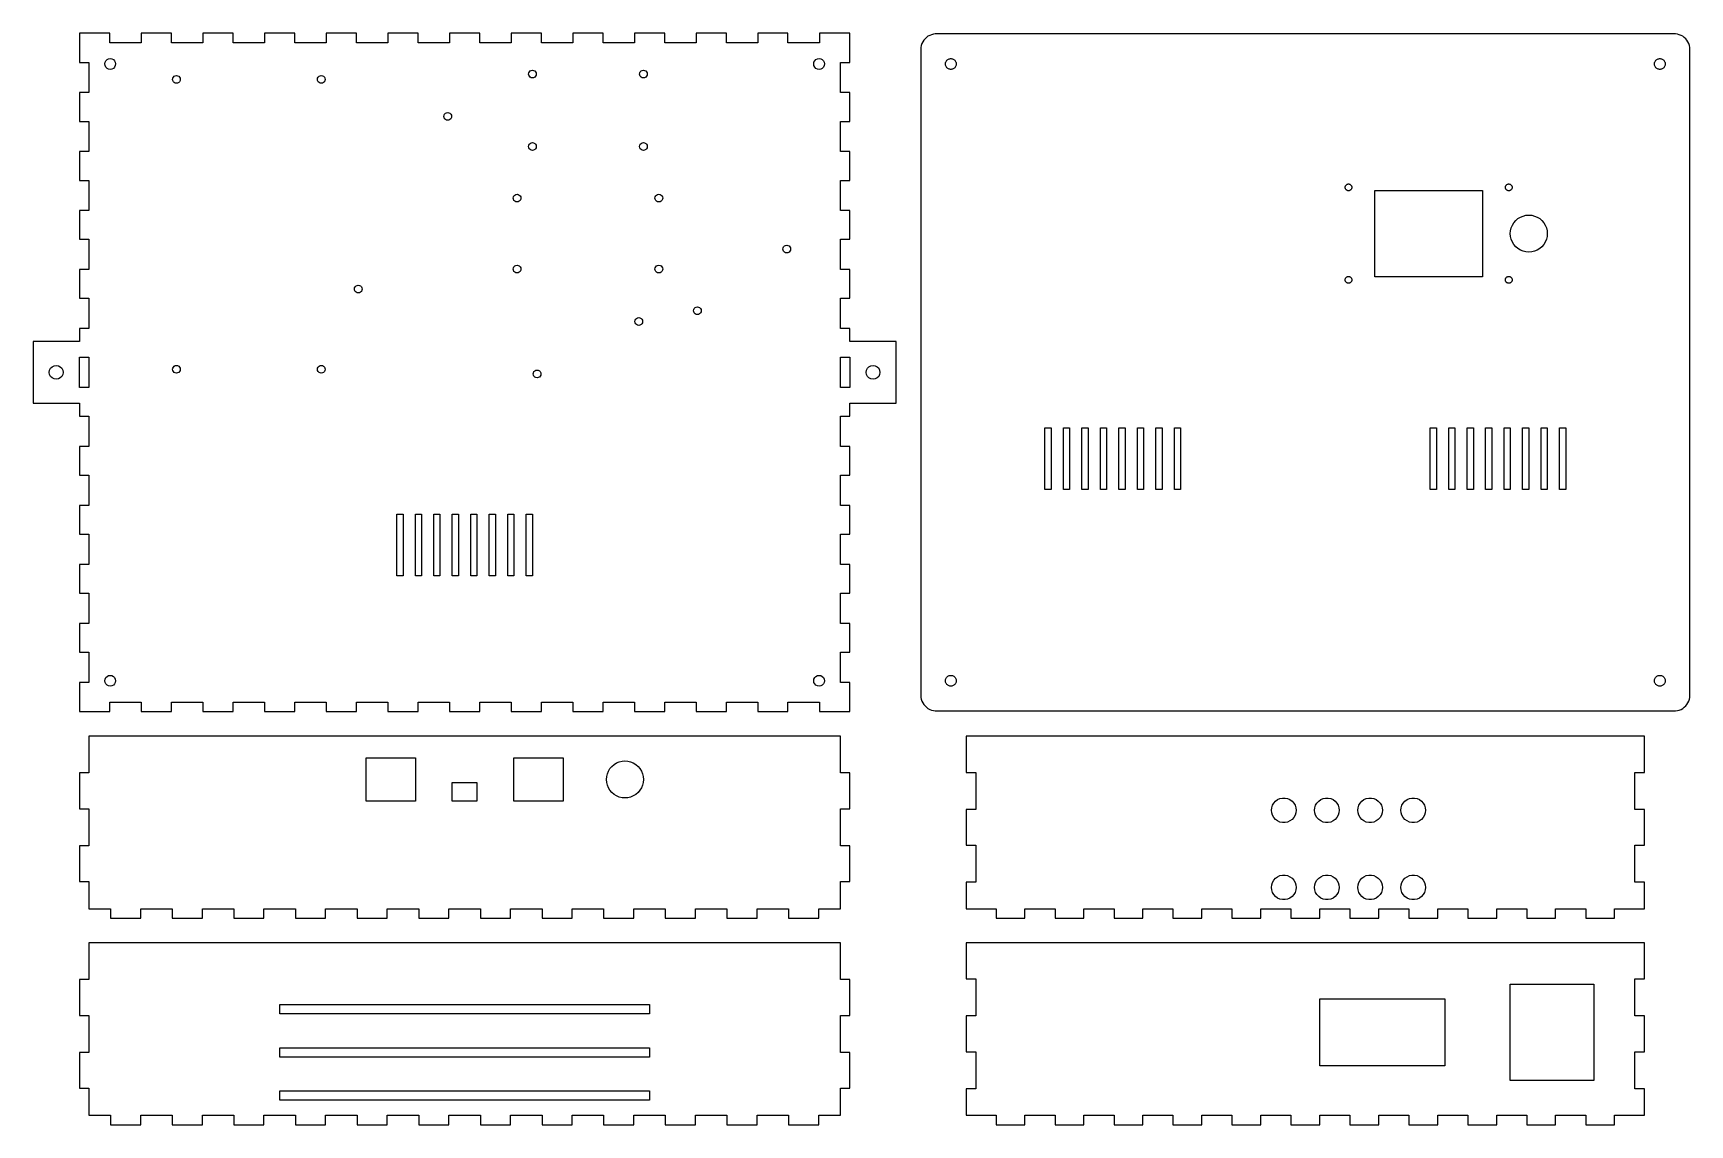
# Model space of a CAD drawing. Header units: metres. Extents: x -140 to 398, y -244 to 110.
import ezdxf

# ---------------------------------------------------------------- set-up
doc = ezdxf.new("R2010")
doc.units = ezdxf.units.M

msp = doc.modelspace()

# ---------------------------------------------------------------- linework, layer by layer
for p, q in [((-115.1, 110), (-125, 110)), ((-125, 110), (-125, 100.535)), ((-115.1, 106.9), (-115.1, 110)), ((-95.1, 110), (-104.9, 110)), ((-104.9, 110), (-104.9, 106.9)), ((-95.1, 106.9), (-95.1, 110)), ((-75.1, 110), (-84.9, 110)), ((-84.9, 110), (-84.9, 106.9)), ((-75.1, 106.9), (-75.1, 110)), ((-55.1, 110), (-64.9, 110)), ((-64.9, 110), (-64.9, 106.9)), ((-55.1, 106.9), (-55.1, 110)), ((-35.1, 110), (-44.9, 110)), ((-44.9, 110), (-44.9, 106.9)), ((-35.1, 106.9), (-35.1, 110)), ((-15.1, 110), (-24.9, 110)), ((-24.9, 110), (-24.9, 106.9)), ((-15.1, 106.9), (-15.1, 110)), ((4.89999, 110), (-4.90001, 110)), ((-4.90001, 110), (-4.90001, 106.9)), ((4.89999, 106.9), (4.89999, 110)), ((24.9, 110), (15.1, 110)), ((15.1, 110), (15.1, 106.9)), ((24.9, 106.9), (24.9, 110)), ((44.9, 110), (35.1, 110)), ((35.1, 110), (35.1, 106.9)), ((44.9, 106.9), (44.9, 110)), ((64.9, 110), (55.1, 110)), ((55.1, 110), (55.1, 106.9)), ((64.9, 106.9), (64.9, 110)), ((84.9, 110), (75.1, 110)), ((75.1, 110), (75.1, 106.9)), ((84.9, 106.9), (84.9, 110)), ((104.9, 110), (95.1, 110)), ((95.1, 110), (95.1, 106.9)), ((104.9, 106.9), (104.9, 110)), ((125, 110), (115.1, 110)), ((115.1, 110), (115.1, 106.9)), ((125, 100.535), (125, 110)), ((148.955, 107.689), (148.618, 107.159)), ((149.355, 108.173), (148.955, 107.689)), ((149.813, 108.603), (149.355, 108.173)), ((150.321, 108.972), (149.813, 108.603)), ((150.871, 109.274), (150.321, 108.972)), ((151.455, 109.505), (150.871, 109.274)), ((152.063, 109.661), (151.455, 109.505)), ((152.686, 109.74), (152.063, 109.661)), ((392.814, 109.74), (152.686, 109.74)), ((393.437, 109.661), (392.814, 109.74)), ((394.045, 109.505), (393.437, 109.661)), ((394.629, 109.274), (394.045, 109.505)), ((395.179, 108.972), (394.629, 109.274)), ((395.687, 108.603), (395.179, 108.972)), ((396.145, 108.173), (395.687, 108.603)), ((396.545, 107.689), (396.145, 108.173)), ((396.882, 107.159), (396.545, 107.689)), ((-104.9, 106.9), (-115.1, 106.9)), ((-84.9, 106.9), (-95.1, 106.9)), ((-64.9, 106.9), (-75.1, 106.9)), ((-44.9, 106.9), (-55.1, 106.9)), ((-24.9, 106.9), (-35.1, 106.9)), ((-4.90001, 106.9), (-15.1, 106.9)), ((15.1, 106.9), (4.89999, 106.9)), ((35.1, 106.9), (24.9, 106.9)), ((55.1, 106.9), (44.9, 106.9)), ((75.1, 106.9), (64.9, 106.9)), ((95.1, 106.9), (84.9, 106.9)), ((115.1, 106.9), (104.9, 106.9)), ((148.039, 105.377), (148, 104.75)), ((148, 104.75), (148, -104.75)), ((148.157, 105.993), (148.039, 105.377)), ((148.351, 106.591), (148.157, 105.993)), ((148.618, 107.159), (148.351, 106.591)), ((397.149, 106.591), (396.882, 107.159)), ((397.343, 105.993), (397.149, 106.591)), ((397.461, 105.377), (397.343, 105.993)), ((397.5, 104.75), (397.461, 105.377)), ((397.5, -104.75), (397.5, 104.75)), ((-125, 100.535), (-121.9, 100.535)), ((-121.9, 100.535), (-121.9, 90.7696)), ((-116.75, 100), (-116.664, 100.541)), ((-116.664, 99.4592), (-116.75, 100)), ((-116.664, 100.541), (-116.416, 101.029)), ((-116.416, 98.9714), (-116.664, 99.4592)), ((-116.416, 101.029), (-116.029, 101.416)), ((-116.029, 98.5842), (-116.416, 98.9714)), ((-116.029, 101.416), (-115.541, 101.664)), ((-115.541, 98.3356), (-116.029, 98.5842)), ((-115.541, 101.664), (-115, 101.75)), ((-115, 98.25), (-115.541, 98.3356)), ((-115, 101.75), (-114.459, 101.664)), ((-114.459, 98.3356), (-115, 98.25)), ((-114.459, 101.664), (-113.971, 101.416)), ((-113.971, 98.5842), (-114.459, 98.3356)), ((-113.971, 101.416), (-113.584, 101.029)), ((-113.584, 98.9714), (-113.971, 98.5842)), ((-113.584, 101.029), (-113.336, 100.541)), ((-113.336, 99.4592), (-113.584, 98.9714)), ((-113.336, 100.541), (-113.25, 100)), ((-113.25, 100), (-113.336, 99.4592)), ((20.75, 96.75), (20.8112, 97.1363)), ((20.8112, 96.3637), (20.75, 96.75)), ((20.8112, 97.1363), (20.9887, 97.4847)), ((20.9887, 97.4847), (21.2653, 97.7613)), ((21.2653, 97.7613), (21.6137, 97.9388)), ((21.6137, 97.9388), (22, 98)), ((22, 98), (22.3863, 97.9388)), ((22.3863, 97.9388), (22.7347, 97.7613)), ((22.7347, 97.7613), (23.0113, 97.4847)), ((23.0113, 97.4847), (23.1888, 97.1363)), ((23.1888, 97.1363), (23.25, 96.75)), ((23.25, 96.75), (23.1888, 96.3637)), ((56.75, 96.75), (56.8112, 97.1363)), ((56.8112, 96.3637), (56.75, 96.75)), ((56.8112, 97.1363), (56.9887, 97.4847)), ((56.9887, 97.4847), (57.2653, 97.7613)), ((57.2653, 97.7613), (57.6137, 97.9388)), ((57.6137, 97.9388), (58, 98)), ((58, 98), (58.3863, 97.9388)), ((58.3863, 97.9388), (58.7347, 97.7613)), ((58.7347, 97.7613), (59.0113, 97.4847)), ((59.0113, 97.4847), (59.1888, 97.1363)), ((59.1888, 97.1363), (59.25, 96.75)), ((59.25, 96.75), (59.1888, 96.3637)), ((113.25, 100), (113.336, 100.541)), ((113.336, 99.4592), (113.25, 100)), ((113.336, 100.541), (113.584, 101.029)), ((113.584, 98.9714), (113.336, 99.4592)), ((113.584, 101.029), (113.971, 101.416)), ((113.971, 98.5842), (113.584, 98.9714)), ((113.971, 101.416), (114.459, 101.664)), ((114.459, 98.3356), (113.971, 98.5842)), ((114.459, 101.664), (115, 101.75)), ((115, 98.25), (114.459, 98.3356)), ((115, 101.75), (115.541, 101.664)), ((115.541, 98.3356), (115, 98.25)), ((115.541, 101.664), (116.029, 101.416)), ((116.029, 98.5842), (115.541, 98.3356)), ((116.029, 101.416), (116.416, 101.029)), ((116.416, 98.9714), (116.029, 98.5842)), ((116.416, 101.029), (116.664, 100.541)), ((116.664, 99.4592), (116.416, 98.9714)), ((116.664, 100.541), (116.75, 100)), ((116.75, 100), (116.664, 99.4592)), ((121.9, 90.7696), (121.9, 100.535)), ((121.9, 100.535), (125, 100.535)), ((156, 100), (156.014, 100.219)), ((156.014, 99.7807), (156, 100)), ((156.014, 100.219), (156.055, 100.435)), ((156.055, 99.5648), (156.014, 99.7807)), ((156.055, 100.435), (156.123, 100.644)), ((156.123, 99.3558), (156.055, 99.5648)), ((156.123, 100.644), (156.216, 100.843)), ((156.216, 99.1569), (156.123, 99.3558)), ((156.216, 100.843), (156.334, 101.029)), ((156.334, 98.9714), (156.216, 99.1569)), ((156.334, 101.029), (156.474, 101.198)), ((156.474, 98.802), (156.334, 98.9714)), ((156.474, 101.198), (156.635, 101.348)), ((156.635, 98.6516), (156.474, 98.802)), ((156.635, 101.348), (156.812, 101.478)), ((156.812, 98.5224), (156.635, 98.6516)), ((156.812, 101.478), (157.005, 101.583)), ((157.005, 98.4165), (156.812, 98.5224)), ((157.005, 101.583), (157.209, 101.664)), ((157.209, 98.3356), (157.005, 98.4165)), ((157.209, 101.664), (157.422, 101.719)), ((157.422, 98.281), (157.209, 98.3356)), ((157.422, 101.719), (157.64, 101.747)), ((157.64, 98.2534), (157.422, 98.281)), ((157.64, 101.747), (157.86, 101.747)), ((157.86, 98.2534), (157.64, 98.2534)), ((157.86, 101.747), (158.078, 101.719)), ((158.078, 98.281), (157.86, 98.2534)), ((158.078, 101.719), (158.291, 101.664)), ((158.291, 98.3356), (158.078, 98.281)), ((158.291, 101.664), (158.495, 101.583)), ((158.495, 98.4165), (158.291, 98.3356)), ((158.495, 101.583), (158.688, 101.478)), ((158.688, 98.5224), (158.495, 98.4165)), ((158.688, 101.478), (158.865, 101.348)), ((158.865, 98.6516), (158.688, 98.5224)), ((158.865, 101.348), (159.026, 101.198)), ((159.026, 98.802), (158.865, 98.6516)), ((159.026, 101.198), (159.166, 101.029)), ((159.166, 98.9714), (159.026, 98.802)), ((159.166, 101.029), (159.284, 100.843)), ((159.284, 99.1569), (159.166, 98.9714)), ((159.284, 100.843), (159.377, 100.644)), ((159.377, 99.3558), (159.284, 99.1569)), ((159.377, 100.644), (159.445, 100.435)), ((159.445, 99.5648), (159.377, 99.3558)), ((159.445, 100.435), (159.486, 100.219)), ((159.486, 99.7807), (159.445, 99.5648)), ((159.486, 100.219), (159.5, 100)), ((159.5, 100), (159.486, 99.7807)), ((386, 100), (386.014, 100.219)), ((386.014, 99.7807), (386, 100)), ((386.014, 100.219), (386.055, 100.435)), ((386.055, 99.5648), (386.014, 99.7807)), ((386.055, 100.435), (386.123, 100.644)), ((386.123, 99.3558), (386.055, 99.5648)), ((386.123, 100.644), (386.216, 100.843)), ((386.216, 99.1569), (386.123, 99.3558)), ((386.216, 100.843), (386.334, 101.029)), ((386.334, 98.9714), (386.216, 99.1569)), ((386.334, 101.029), (386.474, 101.198)), ((386.474, 98.802), (386.334, 98.9714)), ((386.474, 101.198), (386.635, 101.348)), ((386.635, 98.6516), (386.474, 98.802)), ((386.635, 101.348), (386.812, 101.478)), ((386.812, 98.5224), (386.635, 98.6516)), ((386.812, 101.478), (387.005, 101.583)), ((387.005, 98.4165), (386.812, 98.5224)), ((387.005, 101.583), (387.209, 101.664)), ((387.209, 98.3356), (387.005, 98.4165)), ((387.209, 101.664), (387.422, 101.719)), ((387.422, 98.281), (387.209, 98.3356)), ((387.422, 101.719), (387.64, 101.747)), ((387.64, 98.2534), (387.422, 98.281)), ((387.64, 101.747), (387.86, 101.747)), ((387.86, 98.2534), (387.64, 98.2534)), ((387.86, 101.747), (388.078, 101.719)), ((388.078, 98.281), (387.86, 98.2534)), ((388.078, 101.719), (388.291, 101.664)), ((388.291, 98.3356), (388.078, 98.281)), ((388.291, 101.664), (388.495, 101.583)), ((388.495, 98.4165), (388.291, 98.3356)), ((388.495, 101.583), (388.688, 101.478)), ((388.688, 98.5224), (388.495, 98.4165)), ((388.688, 101.478), (388.865, 101.348)), ((388.865, 98.6516), (388.688, 98.5224)), ((388.865, 101.348), (389.026, 101.198)), ((389.026, 98.802), (388.865, 98.6516)), ((389.026, 101.198), (389.166, 101.029)), ((389.166, 98.9714), (389.026, 98.802)), ((389.166, 101.029), (389.284, 100.843)), ((389.284, 99.1569), (389.166, 98.9714)), ((389.284, 100.843), (389.377, 100.644)), ((389.377, 99.3558), (389.284, 99.1569)), ((389.377, 100.644), (389.445, 100.435)), ((389.445, 99.5648), (389.377, 99.3558)), ((389.445, 100.435), (389.486, 100.219)), ((389.486, 99.7807), (389.445, 99.5648)), ((389.486, 100.219), (389.5, 100)), ((389.5, 100), (389.486, 99.7807)), ((-94.75, 95), (-94.6888, 95.3863)), ((-94.6888, 94.6137), (-94.75, 95)), ((-94.6888, 95.3863), (-94.5113, 95.7347)), ((-94.5113, 94.2653), (-94.6888, 94.6137)), ((-94.5113, 95.7347), (-94.2347, 96.0113)), ((-94.2347, 93.9887), (-94.5113, 94.2653)), ((-94.2347, 96.0113), (-93.8863, 96.1888)), ((-93.8863, 93.8112), (-94.2347, 93.9887)), ((-93.8863, 96.1888), (-93.5, 96.25)), ((-93.5, 93.75), (-93.8863, 93.8112)), ((-93.5, 96.25), (-93.1137, 96.1888)), ((-93.1137, 93.8112), (-93.5, 93.75)), ((-93.1137, 96.1888), (-92.7653, 96.0113)), ((-92.7653, 93.9887), (-93.1137, 93.8112)), ((-92.7653, 96.0113), (-92.4887, 95.7347)), ((-92.4887, 94.2653), (-92.7653, 93.9887)), ((-92.4887, 95.7347), (-92.3112, 95.3863)), ((-92.3112, 94.6137), (-92.4887, 94.2653)), ((-92.3112, 95.3863), (-92.25, 95)), ((-92.25, 95), (-92.3112, 94.6137)), ((-47.75, 95), (-47.6888, 95.3863)), ((-47.6888, 94.6137), (-47.75, 95)), ((-47.6888, 95.3863), (-47.5113, 95.7347)), ((-47.5113, 94.2653), (-47.6888, 94.6137)), ((-47.5113, 95.7347), (-47.2347, 96.0113)), ((-47.2347, 93.9887), (-47.5113, 94.2653)), ((-47.2347, 96.0113), (-46.8863, 96.1888)), ((-46.8863, 93.8112), (-47.2347, 93.9887)), ((-46.8863, 96.1888), (-46.5, 96.25)), ((-46.5, 93.75), (-46.8863, 93.8112)), ((-46.5, 96.25), (-46.1137, 96.1888)), ((-46.1137, 93.8112), (-46.5, 93.75)), ((-46.1137, 96.1888), (-45.7653, 96.0113)), ((-45.7653, 93.9887), (-46.1137, 93.8112)), ((-45.7653, 96.0113), (-45.4887, 95.7347)), ((-45.4887, 94.2653), (-45.7653, 93.9887)), ((-45.4887, 95.7347), (-45.3112, 95.3863)), ((-45.3112, 94.6137), (-45.4887, 94.2653)), ((-45.3112, 95.3863), (-45.25, 95)), ((-45.25, 95), (-45.3112, 94.6137)), ((20.9887, 96.0153), (20.8112, 96.3637)), ((21.2653, 95.7387), (20.9887, 96.0153)), ((21.6137, 95.5612), (21.2653, 95.7387)), ((22, 95.5), (21.6137, 95.5612)), ((22.3863, 95.5612), (22, 95.5)), ((22.7347, 95.7387), (22.3863, 95.5612)), ((23.0113, 96.0153), (22.7347, 95.7387)), ((23.1888, 96.3637), (23.0113, 96.0153)), ((56.9887, 96.0153), (56.8112, 96.3637)), ((57.2653, 95.7387), (56.9887, 96.0153)), ((57.6137, 95.5612), (57.2653, 95.7387)), ((58, 95.5), (57.6137, 95.5612)), ((58.3863, 95.5612), (58, 95.5)), ((58.7347, 95.7387), (58.3863, 95.5612)), ((59.0113, 96.0153), (58.7347, 95.7387)), ((59.1888, 96.3637), (59.0113, 96.0153)), ((-121.9, 90.7696), (-125, 90.7696)), ((-125, 90.7696), (-125, 81.4043)), ((125, 90.7696), (121.9, 90.7696)), ((125, 81.4043), (125, 90.7696)), ((-125, 81.4043), (-121.9, 81.4043)), ((-121.9, 81.4043), (-121.9, 71.6391)), ((-6.75, 83), (-6.68883, 83.3863)), ((-6.68883, 82.6137), (-6.75, 83)), ((-6.68883, 83.3863), (-6.51128, 83.7347)), ((-6.51128, 82.2653), (-6.68883, 82.6137)), ((-6.51128, 83.7347), (-6.23474, 84.0113)), ((-6.23474, 81.9887), (-6.51128, 82.2653)), ((-6.23474, 84.0113), (-5.88628, 84.1888)), ((-5.88628, 81.8112), (-6.23474, 81.9887)), ((-5.88628, 84.1888), (-5.5, 84.25)), ((-5.5, 81.75), (-5.88628, 81.8112)), ((-5.5, 84.25), (-5.11374, 84.1888)), ((-5.11374, 81.8112), (-5.5, 81.75)), ((-5.11374, 84.1888), (-4.76527, 84.0113)), ((-4.76527, 81.9887), (-5.11374, 81.8112)), ((-4.76527, 84.0113), (-4.48874, 83.7347)), ((-4.48874, 82.2653), (-4.76527, 81.9887)), ((-4.48874, 83.7347), (-4.31119, 83.3863)), ((-4.31119, 82.6137), (-4.48874, 82.2653)), ((-4.31119, 83.3863), (-4.25, 83)), ((-4.25, 83), (-4.31119, 82.6137)), ((121.9, 71.6391), (121.9, 81.4043)), ((121.9, 81.4043), (125, 81.4043)), ((-121.9, 71.6391), (-125, 71.6391)), ((-125, 71.6391), (-125, 62.2739)), ((20.75, 73.25), (20.8112, 73.6363)), ((20.8112, 72.8637), (20.75, 73.25)), ((20.8112, 73.6363), (20.9887, 73.9847)), ((20.9887, 72.5153), (20.8112, 72.8637)), ((20.9887, 73.9847), (21.2653, 74.2613)), ((21.2653, 72.2387), (20.9887, 72.5153)), ((21.2653, 74.2613), (21.6137, 74.4388)), ((21.6137, 72.0612), (21.2653, 72.2387)), ((21.6137, 74.4388), (22, 74.5)), ((22, 72), (21.6137, 72.0612)), ((22, 74.5), (22.3863, 74.4388)), ((22.3863, 72.0612), (22, 72)), ((22.3863, 74.4388), (22.7347, 74.2613)), ((22.7347, 72.2387), (22.3863, 72.0612)), ((22.7347, 74.2613), (23.0113, 73.9847)), ((23.0113, 72.5153), (22.7347, 72.2387)), ((23.0113, 73.9847), (23.1888, 73.6363)), ((23.1888, 72.8637), (23.0113, 72.5153)), ((23.1888, 73.6363), (23.25, 73.25)), ((23.25, 73.25), (23.1888, 72.8637)), ((56.75, 73.25), (56.8112, 73.6363)), ((56.8112, 72.8637), (56.75, 73.25)), ((56.8112, 73.6363), (56.9887, 73.9847)), ((56.9887, 72.5153), (56.8112, 72.8637)), ((56.9887, 73.9847), (57.2653, 74.2613)), ((57.2653, 72.2387), (56.9887, 72.5153)), ((57.2653, 74.2613), (57.6137, 74.4388)), ((57.6137, 72.0612), (57.2653, 72.2387)), ((57.6137, 74.4388), (58, 74.5)), ((58, 72), (57.6137, 72.0612)), ((58, 74.5), (58.3863, 74.4388)), ((58.3863, 72.0612), (58, 72)), ((58.3863, 74.4388), (58.7347, 74.2613)), ((58.7347, 72.2387), (58.3863, 72.0612)), ((58.7347, 74.2613), (59.0113, 73.9847)), ((59.0113, 72.5153), (58.7347, 72.2387)), ((59.0113, 73.9847), (59.1888, 73.6363)), ((59.1888, 72.8637), (59.0113, 72.5153)), ((59.1888, 73.6363), (59.25, 73.25)), ((59.25, 73.25), (59.1888, 72.8637)), ((125, 71.6391), (121.9, 71.6391)), ((125, 62.2739), (125, 71.6391)), ((-125, 62.2739), (-121.9, 62.2739)), ((-121.9, 62.2739), (-121.9, 52.5087)), ((121.9, 52.5087), (121.9, 62.2739)), ((121.9, 62.2739), (125, 62.2739)), ((285.65, 60), (285.659, 60.1379)), ((285.659, 59.8621), (285.65, 60)), ((285.659, 60.1379), (285.685, 60.2735)), ((285.685, 59.7264), (285.659, 59.8621)), ((285.685, 60.2735), (285.727, 60.4049)), ((285.727, 59.5951), (285.685, 59.7264)), ((285.727, 60.4049), (285.786, 60.5299)), ((285.786, 59.4701), (285.727, 59.5951)), ((285.786, 60.5299), (285.86, 60.6466)), ((285.86, 59.3534), (285.786, 59.4701)), ((285.86, 60.6466), (285.948, 60.753)), ((285.948, 59.247), (285.86, 59.3534)), ((285.948, 60.753), (286.049, 60.8475)), ((286.049, 59.1524), (285.948, 59.247)), ((286.049, 60.8475), (286.161, 60.9288)), ((286.161, 59.0712), (286.049, 59.1524)), ((286.161, 60.9288), (286.282, 60.9953)), ((286.282, 60.9953), (286.41, 61.0462)), ((286.41, 61.0462), (286.544, 61.0805)), ((286.544, 61.0805), (286.681, 61.0978)), ((286.681, 61.0978), (286.819, 61.0978)), ((286.819, 61.0978), (286.956, 61.0805)), ((286.956, 61.0805), (287.09, 61.0462)), ((287.09, 61.0462), (287.218, 60.9953)), ((287.218, 60.9953), (287.339, 60.9288)), ((287.339, 60.9288), (287.451, 60.8475)), ((287.451, 59.1524), (287.339, 59.0712)), ((287.451, 60.8475), (287.552, 60.753)), ((287.552, 59.247), (287.451, 59.1524)), ((287.552, 60.753), (287.64, 60.6466)), ((287.64, 59.3534), (287.552, 59.247)), ((287.64, 60.6466), (287.714, 60.5299)), ((287.714, 59.4701), (287.64, 59.3534)), ((287.714, 60.5299), (287.773, 60.4049)), ((287.773, 59.5951), (287.714, 59.4701)), ((287.773, 60.4049), (287.815, 60.2735)), ((287.815, 59.7264), (287.773, 59.5951)), ((287.815, 60.2735), (287.841, 60.1379)), ((287.841, 59.8621), (287.815, 59.7264)), ((287.841, 60.1379), (287.85, 60)), ((287.85, 60), (287.841, 59.8621)), ((337.65, 60), (337.659, 60.1379)), ((337.659, 59.8621), (337.65, 60)), ((337.659, 60.1379), (337.685, 60.2735)), ((337.685, 59.7264), (337.659, 59.8621)), ((337.685, 60.2735), (337.727, 60.4049)), ((337.727, 59.5951), (337.685, 59.7264)), ((337.727, 60.4049), (337.786, 60.5299)), ((337.786, 59.4701), (337.727, 59.5951)), ((337.786, 60.5299), (337.86, 60.6466)), ((337.86, 59.3534), (337.786, 59.4701)), ((337.86, 60.6466), (337.948, 60.753)), ((337.948, 59.247), (337.86, 59.3534)), ((337.948, 60.753), (338.049, 60.8475)), ((338.049, 59.1524), (337.948, 59.247)), ((338.049, 60.8475), (338.161, 60.9288)), ((338.161, 59.0712), (338.049, 59.1524)), ((338.161, 60.9288), (338.282, 60.9953)), ((338.282, 60.9953), (338.41, 61.0462)), ((338.41, 61.0462), (338.544, 61.0805)), ((338.544, 61.0805), (338.681, 61.0978)), ((338.681, 61.0978), (338.819, 61.0978)), ((338.819, 61.0978), (338.956, 61.0805)), ((338.956, 61.0805), (339.09, 61.0462)), ((339.09, 61.0462), (339.218, 60.9953)), ((339.218, 60.9953), (339.339, 60.9288)), ((339.339, 60.9288), (339.451, 60.8475)), ((339.451, 59.1524), (339.339, 59.0712)), ((339.451, 60.8475), (339.552, 60.753)), ((339.552, 59.247), (339.451, 59.1524)), ((339.552, 60.753), (339.64, 60.6466)), ((339.64, 59.3534), (339.552, 59.247)), ((339.64, 60.6466), (339.714, 60.5299)), ((339.714, 59.4701), (339.64, 59.3534)), ((339.714, 60.5299), (339.773, 60.4049)), ((339.773, 59.5951), (339.714, 59.4701)), ((339.773, 60.4049), (339.815, 60.2735)), ((339.815, 59.7264), (339.773, 59.5951)), ((339.815, 60.2735), (339.841, 60.1379)), ((339.841, 59.8621), (339.815, 59.7264)), ((339.841, 60.1379), (339.85, 60)), ((339.85, 60), (339.841, 59.8621)), ((15.75, 56.5), (15.8112, 56.8863)), ((15.8112, 56.1137), (15.75, 56.5)), ((15.8112, 56.8863), (15.9887, 57.2347)), ((15.9887, 55.7653), (15.8112, 56.1137)), ((15.9887, 57.2347), (16.2653, 57.5113)), ((16.2653, 55.4887), (15.9887, 55.7653)), ((16.2653, 57.5113), (16.6137, 57.6888)), ((16.6137, 55.3112), (16.2653, 55.4887)), ((16.6137, 57.6888), (17, 57.75)), ((17, 55.25), (16.6137, 55.3112)), ((17, 57.75), (17.3863, 57.6888)), ((17.3863, 55.3112), (17, 55.25)), ((17.3863, 57.6888), (17.7347, 57.5113)), ((17.7347, 55.4887), (17.3863, 55.3112)), ((17.7347, 57.5113), (18.0113, 57.2347)), ((18.0113, 55.7653), (17.7347, 55.4887)), ((18.0113, 57.2347), (18.1888, 56.8863)), ((18.1888, 56.1137), (18.0113, 55.7653)), ((18.1888, 56.8863), (18.25, 56.5)), ((18.25, 56.5), (18.1888, 56.1137)), ((61.75, 56.5), (61.8112, 56.8863)), ((61.8112, 56.1137), (61.75, 56.5)), ((61.8112, 56.8863), (61.9887, 57.2347)), ((61.9887, 55.7653), (61.8112, 56.1137)), ((61.9887, 57.2347), (62.2653, 57.5113)), ((62.2653, 55.4887), (61.9887, 55.7653)), ((62.2653, 57.5113), (62.6137, 57.6888)), ((62.6137, 55.3112), (62.2653, 55.4887)), ((62.6137, 57.6888), (63, 57.75)), ((63, 55.25), (62.6137, 55.3112)), ((63, 57.75), (63.3863, 57.6888)), ((63.3863, 55.3112), (63, 55.25)), ((63.3863, 57.6888), (63.7347, 57.5113)), ((63.7347, 55.4887), (63.3863, 55.3112)), ((63.7347, 57.5113), (64.0113, 57.2347)), ((64.0113, 55.7653), (63.7347, 55.4887)), ((64.0113, 57.2347), (64.1888, 56.8863)), ((64.1888, 56.1137), (64.0113, 55.7653)), ((64.1888, 56.8863), (64.25, 56.5)), ((64.25, 56.5), (64.1888, 56.1137)), ((286.282, 59.0047), (286.161, 59.0712)), ((286.41, 58.9538), (286.282, 59.0047)), ((286.544, 58.9195), (286.41, 58.9538)), ((286.681, 58.9022), (286.544, 58.9195)), ((286.819, 58.9022), (286.681, 58.9022)), ((286.956, 58.9195), (286.819, 58.9022)), ((287.09, 58.9538), (286.956, 58.9195)), ((287.218, 59.0047), (287.09, 58.9538)), ((287.339, 59.0712), (287.218, 59.0047)), ((295.25, 31), (295.25, 59)), ((295.25, 59), (330.25, 59)), ((330.25, 59), (330.25, 31)), ((338.282, 59.0047), (338.161, 59.0712)), ((338.41, 58.9538), (338.282, 59.0047)), ((338.544, 58.9195), (338.41, 58.9538)), ((338.681, 58.9022), (338.544, 58.9195)), ((338.819, 58.9022), (338.681, 58.9022)), ((338.956, 58.9195), (338.819, 58.9022)), ((339.09, 58.9538), (338.956, 58.9195)), ((339.218, 59.0047), (339.09, 58.9538)), ((339.339, 59.0712), (339.218, 59.0047)), ((-121.9, 52.5087), (-125, 52.5087)), ((-125, 52.5087), (-125, 43.1435)), ((125, 52.5087), (121.9, 52.5087)), ((125, 43.1435), (125, 52.5087)), ((339.904, 47.7239), (340.396, 48.5267)), ((340.396, 48.5267), (341.007, 49.2426)), ((341.007, 49.2426), (341.723, 49.8541)), ((341.723, 49.8541), (342.526, 50.346)), ((342.526, 50.346), (343.396, 50.7063)), ((343.396, 50.7063), (344.311, 50.9261)), ((344.311, 50.9261), (345.25, 51)), ((345.25, 51), (346.189, 50.9261)), ((346.189, 50.9261), (347.104, 50.7063)), ((347.104, 50.7063), (347.974, 50.346)), ((347.974, 50.346), (348.777, 49.8541)), ((348.777, 49.8541), (349.493, 49.2426)), ((349.493, 49.2426), (350.104, 48.5267)), ((350.104, 48.5267), (350.596, 47.7239)), ((-125, 43.1435), (-121.9, 43.1435)), ((-121.9, 43.1435), (-121.9, 33.3783)), ((121.9, 33.3783), (121.9, 43.1435)), ((121.9, 43.1435), (125, 43.1435)), ((339.25, 45), (339.324, 45.9386)), ((339.324, 44.0614), (339.25, 45)), ((339.324, 45.9386), (339.544, 46.8541)), ((339.544, 43.1459), (339.324, 44.0614)), ((339.544, 46.8541), (339.904, 47.7239)), ((339.904, 42.276), (339.544, 43.1459)), ((350.596, 47.7239), (350.956, 46.8541)), ((350.956, 43.1459), (350.596, 42.276)), ((350.956, 46.8541), (351.176, 45.9386)), ((351.176, 44.0614), (350.956, 43.1459)), ((351.176, 45.9386), (351.25, 45)), ((351.25, 45), (351.176, 44.0614)), ((103.25, 40), (103.311, 40.3863)), ((103.311, 39.6137), (103.25, 40)), ((103.311, 40.3863), (103.489, 40.7347)), ((103.489, 39.2653), (103.311, 39.6137)), ((103.489, 40.7347), (103.765, 41.0113)), ((103.765, 38.9887), (103.489, 39.2653)), ((103.765, 41.0113), (104.114, 41.1888)), ((104.114, 38.8112), (103.765, 38.9887)), ((104.114, 41.1888), (104.5, 41.25)), ((104.5, 38.75), (104.114, 38.8112)), ((104.5, 41.25), (104.886, 41.1888)), ((104.886, 38.8112), (104.5, 38.75)), ((104.886, 41.1888), (105.235, 41.0113)), ((105.235, 38.9887), (104.886, 38.8112)), ((105.235, 41.0113), (105.511, 40.7347)), ((105.511, 39.2653), (105.235, 38.9887)), ((105.511, 40.7347), (105.689, 40.3863)), ((105.689, 39.6137), (105.511, 39.2653)), ((105.689, 40.3863), (105.75, 40)), ((105.75, 40), (105.689, 39.6137)), ((340.396, 41.4733), (339.904, 42.276)), ((341.007, 40.7574), (340.396, 41.4733)), ((341.723, 40.1459), (341.007, 40.7574)), ((342.526, 39.6539), (341.723, 40.1459)), ((343.396, 39.2937), (342.526, 39.6539)), ((344.311, 39.0739), (343.396, 39.2937)), ((345.25, 39), (344.311, 39.0739)), ((346.189, 39.0739), (345.25, 39)), ((347.104, 39.2937), (346.189, 39.0739)), ((347.974, 39.6539), (347.104, 39.2937)), ((348.777, 40.1459), (347.974, 39.6539)), ((349.493, 40.7574), (348.777, 40.1459)), ((350.104, 41.4733), (349.493, 40.7574)), ((350.596, 42.276), (350.104, 41.4733)), ((-121.9, 33.3783), (-125, 33.3783)), ((-125, 33.3783), (-125, 24.013)), ((15.75, 33.5), (15.8112, 33.8863)), ((15.8112, 33.1137), (15.75, 33.5)), ((15.8112, 33.8863), (15.9887, 34.2347)), ((15.9887, 32.7653), (15.8112, 33.1137)), ((15.9887, 34.2347), (16.2653, 34.5113)), ((16.2653, 32.4887), (15.9887, 32.7653)), ((16.2653, 34.5113), (16.6137, 34.6888)), ((16.6137, 32.3112), (16.2653, 32.4887)), ((16.6137, 34.6888), (17, 34.75)), ((17, 32.25), (16.6137, 32.3112)), ((17, 34.75), (17.3863, 34.6888)), ((17.3863, 32.3112), (17, 32.25)), ((17.3863, 34.6888), (17.7347, 34.5113)), ((17.7347, 32.4887), (17.3863, 32.3112)), ((17.7347, 34.5113), (18.0113, 34.2347)), ((18.0113, 32.7653), (17.7347, 32.4887)), ((18.0113, 34.2347), (18.1888, 33.8863)), ((18.1888, 33.1137), (18.0113, 32.7653)), ((18.1888, 33.8863), (18.25, 33.5)), ((18.25, 33.5), (18.1888, 33.1137)), ((61.75, 33.5), (61.8112, 33.8863)), ((61.8112, 33.1137), (61.75, 33.5)), ((61.8112, 33.8863), (61.9887, 34.2347)), ((61.9887, 32.7653), (61.8112, 33.1137)), ((61.9887, 34.2347), (62.2653, 34.5113)), ((62.2653, 32.4887), (61.9887, 32.7653)), ((62.2653, 34.5113), (62.6137, 34.6888)), ((62.6137, 32.3112), (62.2653, 32.4887)), ((62.6137, 34.6888), (63, 34.75)), ((63, 32.25), (62.6137, 32.3112)), ((63, 34.75), (63.3863, 34.6888)), ((63.3863, 32.3112), (63, 32.25)), ((63.3863, 34.6888), (63.7347, 34.5113)), ((63.7347, 32.4887), (63.3863, 32.3112)), ((63.7347, 34.5113), (64.0113, 34.2347)), ((64.0113, 32.7653), (63.7347, 32.4887)), ((64.0113, 34.2347), (64.1888, 33.8863)), ((64.1888, 33.1137), (64.0113, 32.7653)), ((64.1888, 33.8863), (64.25, 33.5)), ((64.25, 33.5), (64.1888, 33.1137)), ((125, 33.3783), (121.9, 33.3783)), ((125, 24.013), (125, 33.3783)), ((-35.75, 27), (-35.6888, 27.3863)), ((-35.6888, 26.6137), (-35.75, 27)), ((-35.6888, 27.3863), (-35.5113, 27.7347)), ((-35.5113, 27.7347), (-35.2347, 28.0113)), ((-35.2347, 28.0113), (-34.8863, 28.1888)), ((-34.8863, 28.1888), (-34.5, 28.25)), ((-34.5, 28.25), (-34.1137, 28.1888)), ((-34.1137, 28.1888), (-33.7653, 28.0113)), ((-33.7653, 28.0113), (-33.4887, 27.7347)), ((-33.4887, 27.7347), (-33.3112, 27.3863)), ((-33.3112, 27.3863), (-33.25, 27)), ((-33.25, 27), (-33.3112, 26.6137)), ((285.65, 30), (285.659, 30.1379)), ((285.659, 29.8621), (285.65, 30)), ((285.659, 30.1379), (285.685, 30.2735)), ((285.685, 29.7264), (285.659, 29.8621)), ((285.685, 30.2735), (285.727, 30.4049)), ((285.727, 29.5951), (285.685, 29.7264)), ((285.727, 30.4049), (285.786, 30.5299)), ((285.786, 29.4701), (285.727, 29.5951)), ((285.786, 30.5299), (285.86, 30.6466)), ((285.86, 29.3534), (285.786, 29.4701)), ((285.86, 30.6466), (285.948, 30.753)), ((285.948, 29.247), (285.86, 29.3534)), ((285.948, 30.753), (286.049, 30.8475)), ((286.049, 29.1524), (285.948, 29.247)), ((286.049, 30.8475), (286.161, 30.9288)), ((286.161, 29.0712), (286.049, 29.1524)), ((286.161, 30.9288), (286.282, 30.9953)), ((286.282, 29.0047), (286.161, 29.0712)), ((286.282, 30.9953), (286.41, 31.0462)), ((286.41, 28.9538), (286.282, 29.0047)), ((286.41, 31.0462), (286.544, 31.0805)), ((286.544, 28.9195), (286.41, 28.9538)), ((286.544, 31.0805), (286.681, 31.0978)), ((286.681, 28.9022), (286.544, 28.9195)), ((286.681, 31.0978), (286.819, 31.0978)), ((286.819, 28.9022), (286.681, 28.9022)), ((286.819, 31.0978), (286.956, 31.0805)), ((286.956, 28.9195), (286.819, 28.9022)), ((286.956, 31.0805), (287.09, 31.0462)), ((287.09, 28.9538), (286.956, 28.9195)), ((287.09, 31.0462), (287.218, 30.9953)), ((287.218, 29.0047), (287.09, 28.9538)), ((287.218, 30.9953), (287.339, 30.9288)), ((287.339, 29.0712), (287.218, 29.0047)), ((287.339, 30.9288), (287.451, 30.8475)), ((287.451, 29.1524), (287.339, 29.0712)), ((287.451, 30.8475), (287.552, 30.753)), ((287.552, 29.247), (287.451, 29.1524)), ((287.552, 30.753), (287.64, 30.6466)), ((287.64, 29.3534), (287.552, 29.247)), ((287.64, 30.6466), (287.714, 30.5299)), ((287.714, 29.4701), (287.64, 29.3534)), ((287.714, 30.5299), (287.773, 30.4049)), ((287.773, 29.5951), (287.714, 29.4701)), ((287.773, 30.4049), (287.815, 30.2735)), ((287.815, 29.7264), (287.773, 29.5951)), ((287.815, 30.2735), (287.841, 30.1379)), ((287.841, 29.8621), (287.815, 29.7264)), ((287.841, 30.1379), (287.85, 30)), ((287.85, 30), (287.841, 29.8621)), ((330.25, 31), (295.25, 31)), ((337.65, 30), (337.659, 30.1379)), ((337.659, 29.8621), (337.65, 30)), ((337.659, 30.1379), (337.685, 30.2735)), ((337.685, 29.7264), (337.659, 29.8621)), ((337.685, 30.2735), (337.727, 30.4049)), ((337.727, 29.5951), (337.685, 29.7264)), ((337.727, 30.4049), (337.786, 30.5299)), ((337.786, 29.4701), (337.727, 29.5951)), ((337.786, 30.5299), (337.86, 30.6466)), ((337.86, 29.3534), (337.786, 29.4701)), ((337.86, 30.6466), (337.948, 30.753)), ((337.948, 29.247), (337.86, 29.3534)), ((337.948, 30.753), (338.049, 30.8475)), ((338.049, 29.1524), (337.948, 29.247)), ((338.049, 30.8475), (338.161, 30.9288)), ((338.161, 29.0712), (338.049, 29.1524)), ((338.161, 30.9288), (338.282, 30.9953)), ((338.282, 29.0047), (338.161, 29.0712)), ((338.282, 30.9953), (338.41, 31.0462)), ((338.41, 28.9538), (338.282, 29.0047)), ((338.41, 31.0462), (338.544, 31.0805)), ((338.544, 28.9195), (338.41, 28.9538)), ((338.544, 31.0805), (338.681, 31.0978)), ((338.681, 28.9022), (338.544, 28.9195)), ((338.681, 31.0978), (338.819, 31.0978)), ((338.819, 28.9022), (338.681, 28.9022)), ((338.819, 31.0978), (338.956, 31.0805)), ((338.956, 28.9195), (338.819, 28.9022)), ((338.956, 31.0805), (339.09, 31.0462)), ((339.09, 28.9538), (338.956, 28.9195)), ((339.09, 31.0462), (339.218, 30.9953)), ((339.218, 29.0047), (339.09, 28.9538)), ((339.218, 30.9953), (339.339, 30.9288)), ((339.339, 29.0712), (339.218, 29.0047)), ((339.339, 30.9288), (339.451, 30.8475)), ((339.451, 29.1524), (339.339, 29.0712)), ((339.451, 30.8475), (339.552, 30.753)), ((339.552, 29.247), (339.451, 29.1524)), ((339.552, 30.753), (339.64, 30.6466)), ((339.64, 29.3534), (339.552, 29.247)), ((339.64, 30.6466), (339.714, 30.5299)), ((339.714, 29.4701), (339.64, 29.3534)), ((339.714, 30.5299), (339.773, 30.4049)), ((339.773, 29.5951), (339.714, 29.4701)), ((339.773, 30.4049), (339.815, 30.2735)), ((339.815, 29.7264), (339.773, 29.5951)), ((339.815, 30.2735), (339.841, 30.1379)), ((339.841, 29.8621), (339.815, 29.7264)), ((339.841, 30.1379), (339.85, 30)), ((339.85, 30), (339.841, 29.8621)), ((-125, 24.013), (-121.9, 24.013)), ((-121.9, 24.013), (-121.9, 14.2478)), ((-35.5113, 26.2653), (-35.6888, 26.6137)), ((-35.2347, 25.9887), (-35.5113, 26.2653)), ((-34.8863, 25.8112), (-35.2347, 25.9887)), ((-34.5, 25.75), (-34.8863, 25.8112)), ((-34.1137, 25.8112), (-34.5, 25.75)), ((-33.7653, 25.9887), (-34.1137, 25.8112)), ((-33.4887, 26.2653), (-33.7653, 25.9887)), ((-33.3112, 26.6137), (-33.4887, 26.2653)), ((121.9, 14.2478), (121.9, 24.013)), ((121.9, 24.013), (125, 24.013)), ((55.25, 16.5), (55.3112, 16.8863)), ((55.3112, 16.1137), (55.25, 16.5)), ((55.3112, 16.8863), (55.4887, 17.2347)), ((55.4887, 17.2347), (55.7653, 17.5113)), ((55.7653, 17.5113), (56.1137, 17.6888)), ((56.1137, 17.6888), (56.5, 17.75)), ((56.5, 17.75), (56.8863, 17.6888)), ((56.8863, 17.6888), (57.2347, 17.5113)), ((57.2347, 17.5113), (57.5113, 17.2347)), ((57.5113, 17.2347), (57.6888, 16.8863)), ((57.6888, 16.8863), (57.75, 16.5)), ((57.75, 16.5), (57.6888, 16.1137)), ((74.25, 20), (74.3112, 20.3863)), ((74.3112, 19.6137), (74.25, 20)), ((74.3112, 20.3863), (74.4887, 20.7347)), ((74.4887, 19.2653), (74.3112, 19.6137)), ((74.4887, 20.7347), (74.7653, 21.0113)), ((74.7653, 18.9887), (74.4887, 19.2653)), ((74.7653, 21.0113), (75.1137, 21.1888)), ((75.1137, 18.8112), (74.7653, 18.9887)), ((75.1137, 21.1888), (75.5, 21.25)), ((75.5, 18.75), (75.1137, 18.8112)), ((75.5, 21.25), (75.8863, 21.1888)), ((75.8863, 18.8112), (75.5, 18.75)), ((75.8863, 21.1888), (76.2347, 21.0113)), ((76.2347, 18.9887), (75.8863, 18.8112)), ((76.2347, 21.0113), (76.5113, 20.7347)), ((76.5113, 19.2653), (76.2347, 18.9887)), ((76.5113, 20.7347), (76.6888, 20.3863)), ((76.6888, 19.6137), (76.5113, 19.2653)), ((76.6888, 20.3863), (76.75, 20)), ((76.75, 20), (76.6888, 19.6137)), ((-121.9, 14.2478), (-125, 14.2478)), ((-125, 14.2478), (-125, 10)), ((55.4887, 15.7653), (55.3112, 16.1137)), ((55.7653, 15.4887), (55.4887, 15.7653)), ((56.1137, 15.3112), (55.7653, 15.4887)), ((56.5, 15.25), (56.1137, 15.3112)), ((56.8863, 15.3112), (56.5, 15.25)), ((57.2347, 15.4887), (56.8863, 15.3112)), ((57.5113, 15.7653), (57.2347, 15.4887)), ((57.6888, 16.1137), (57.5113, 15.7653)), ((125, 14.2478), (121.9, 14.2478)), ((125, 10), (125, 14.2478)), ((-125, 10), (-140, 10)), ((-140, 10), (-140, -10)), ((140, 10), (125, 10)), ((140, -10), (140, 10)), ((-134.75, 0), (-134.64, 0.69528)), ((-134.64, -0.69528), (-134.75, 0)), ((-134.64, 0.69528), (-134.32, 1.32251)), ((-134.32, 1.32251), (-133.823, 1.82028)), ((-133.823, 1.82028), (-133.195, 2.13986)), ((-133.195, 2.13986), (-132.5, 2.25)), ((-132.5, 2.25), (-131.805, 2.13986)), ((-131.805, 2.13986), (-131.177, 1.82028)), ((-131.177, 1.82028), (-130.68, 1.32251)), ((-130.68, 1.32251), (-130.36, 0.69528)), ((-130.36, 0.69528), (-130.25, 0)), ((-130.25, 0), (-130.36, -0.69528)), ((-125, -4.88261), (-125, 4.8826)), ((-125, 4.8826), (-121.9, 4.8826)), ((-121.9, 4.8826), (-121.9, -4.88261)), ((-94.75, 1), (-94.6888, 1.38628)), ((-94.6888, 0.61374), (-94.75, 1)), ((-94.6888, 1.38628), (-94.5113, 1.73474)), ((-94.5113, 0.26527), (-94.6888, 0.61374)), ((-94.5113, 1.73474), (-94.2347, 2.01128)), ((-94.2347, -0.01126), (-94.5113, 0.26527)), ((-94.2347, 2.01128), (-93.8863, 2.18883)), ((-93.8863, 2.18883), (-93.5, 2.25)), ((-93.5, 2.25), (-93.1137, 2.18883)), ((-93.1137, 2.18883), (-92.7653, 2.01128)), ((-92.7653, 2.01128), (-92.4887, 1.73474)), ((-92.4887, 0.26527), (-92.7653, -0.01126)), ((-92.4887, 1.73474), (-92.3112, 1.38628)), ((-92.3112, 0.61374), (-92.4887, 0.26527)), ((-92.3112, 1.38628), (-92.25, 1)), ((-92.25, 1), (-92.3112, 0.61374)), ((-47.75, 1), (-47.6888, 1.38628)), ((-47.6888, 0.61374), (-47.75, 1)), ((-47.6888, 1.38628), (-47.5113, 1.73474)), ((-47.5113, 0.26527), (-47.6888, 0.61374)), ((-47.5113, 1.73474), (-47.2347, 2.01128)), ((-47.2347, -0.01126), (-47.5113, 0.26527)), ((-47.2347, 2.01128), (-46.8863, 2.18883)), ((-46.8863, 2.18883), (-46.5, 2.25)), ((-46.5, 2.25), (-46.1137, 2.18883)), ((-46.1137, 2.18883), (-45.7653, 2.01128)), ((-45.7653, 2.01128), (-45.4887, 1.73474)), ((-45.4887, 0.26527), (-45.7653, -0.01126)), ((-45.4887, 1.73474), (-45.3112, 1.38628)), ((-45.3112, 0.61374), (-45.4887, 0.26527)), ((-45.3112, 1.38628), (-45.25, 1)), ((-45.25, 1), (-45.3112, 0.61374)), ((22.3112, -0.11372), (22.4887, 0.23474)), ((22.4887, 0.23474), (22.7653, 0.51128)), ((22.7653, 0.51128), (23.1137, 0.68883)), ((23.1137, 0.68883), (23.5, 0.75)), ((23.5, 0.75), (23.8863, 0.68883)), ((23.8863, 0.68883), (24.2347, 0.51128)), ((24.2347, 0.51128), (24.5113, 0.23474)), ((24.5113, 0.23474), (24.6888, -0.11372)), ((121.9, -4.88261), (121.9, 4.8826)), ((121.9, 4.8826), (125, 4.8826)), ((125, 4.8826), (125, -4.88261)), ((130.25, 0), (130.36, 0.69528)), ((130.36, -0.69528), (130.25, 0)), ((130.36, 0.69528), (130.68, 1.32251)), ((130.68, 1.32251), (131.177, 1.82028)), ((131.177, 1.82028), (131.805, 2.13986)), ((131.805, 2.13986), (132.5, 2.25)), ((132.5, 2.25), (133.195, 2.13986)), ((133.195, 2.13986), (133.823, 1.82028)), ((133.823, 1.82028), (134.32, 1.32251)), ((134.32, 1.32251), (134.64, 0.69528)), ((134.64, 0.69528), (134.75, 0)), ((134.75, 0), (134.64, -0.69528)), ((-134.32, -1.32251), (-134.64, -0.69528)), ((-133.823, -1.82028), (-134.32, -1.32251)), ((-133.195, -2.13986), (-133.823, -1.82028)), ((-132.5, -2.25), (-133.195, -2.13986)), ((-131.805, -2.13986), (-132.5, -2.25)), ((-131.177, -1.82028), (-131.805, -2.13986)), ((-130.68, -1.32251), (-131.177, -1.82028)), ((-130.36, -0.69528), (-130.68, -1.32251)), ((-121.9, -4.88261), (-125, -4.88261)), ((-93.8863, -0.18881), (-94.2347, -0.01126)), ((-93.5, -0.25), (-93.8863, -0.18881)), ((-93.1137, -0.18881), (-93.5, -0.25)), ((-92.7653, -0.01126), (-93.1137, -0.18881)), ((-46.8863, -0.18881), (-47.2347, -0.01126)), ((-46.5, -0.25), (-46.8863, -0.18881)), ((-46.1137, -0.18881), (-46.5, -0.25)), ((-45.7653, -0.01126), (-46.1137, -0.18881)), ((22.25, -0.5), (22.3112, -0.11372)), ((22.3112, -0.88626), (22.25, -0.5)), ((22.4887, -1.23473), (22.3112, -0.88626)), ((22.7653, -1.51126), (22.4887, -1.23473)), ((23.1137, -1.68881), (22.7653, -1.51126)), ((23.5, -1.75), (23.1137, -1.68881)), ((23.8863, -1.68881), (23.5, -1.75)), ((24.2347, -1.51126), (23.8863, -1.68881)), ((24.5113, -1.23473), (24.2347, -1.51126)), ((24.6888, -0.88626), (24.5113, -1.23473)), ((24.6888, -0.11372), (24.75, -0.5)), ((24.75, -0.5), (24.6888, -0.88626)), ((125, -4.88261), (121.9, -4.88261)), ((130.68, -1.32251), (130.36, -0.69528)), ((131.177, -1.82028), (130.68, -1.32251)), ((131.805, -2.13986), (131.177, -1.82028)), ((132.5, -2.25), (131.805, -2.13986)), ((133.195, -2.13986), (132.5, -2.25)), ((133.823, -1.82028), (133.195, -2.13986)), ((134.32, -1.32251), (133.823, -1.82028)), ((134.64, -0.69528), (134.32, -1.32251)), ((-140, -10), (-125, -10)), ((-125, -10), (-125, -14.2478)), ((125, -14.2478), (125, -10)), ((125, -10), (140, -10)), ((-125, -14.2478), (-121.9, -14.2478)), ((-121.9, -14.2478), (-121.9, -24.013)), ((121.9, -24.013), (121.9, -14.2478)), ((121.9, -14.2478), (125, -14.2478)), ((188.25, -38), (188.25, -18)), ((188.25, -18), (190.25, -18)), ((190.25, -18), (190.25, -38)), ((194.25, -38), (194.25, -18)), ((194.25, -18), (196.25, -18)), ((196.25, -18), (196.25, -38)), ((200.25, -38), (200.25, -18)), ((200.25, -18), (202.25, -18)), ((202.25, -18), (202.25, -38)), ((206.25, -38), (206.25, -18)), ((206.25, -18), (208.25, -18)), ((208.25, -18), (208.25, -38)), ((212.25, -38), (212.25, -18)), ((212.25, -18), (214.25, -18)), ((214.25, -18), (214.25, -38)), ((218.25, -38), (218.25, -18)), ((218.25, -18), (220.25, -18)), ((220.25, -18), (220.25, -38)), ((224.25, -38), (224.25, -18)), ((224.25, -18), (226.25, -18)), ((226.25, -18), (226.25, -38)), ((230.25, -38), (230.25, -18)), ((230.25, -18), (232.25, -18)), ((232.25, -18), (232.25, -38)), ((313.25, -38), (313.25, -18)), ((313.25, -18), (315.25, -18)), ((315.25, -18), (315.25, -38)), ((319.25, -38), (319.25, -18)), ((319.25, -18), (321.25, -18)), ((321.25, -18), (321.25, -38)), ((325.25, -38), (325.25, -18)), ((325.25, -18), (327.25, -18)), ((327.25, -18), (327.25, -38)), ((331.25, -38), (331.25, -18)), ((331.25, -18), (333.25, -18)), ((333.25, -18), (333.25, -38)), ((337.25, -38), (337.25, -18)), ((337.25, -18), (339.25, -18)), ((339.25, -18), (339.25, -38)), ((343.25, -38), (343.25, -18)), ((343.25, -18), (345.25, -18)), ((345.25, -18), (345.25, -38)), ((349.25, -38), (349.25, -18)), ((349.25, -18), (351.25, -18)), ((351.25, -18), (351.25, -38)), ((355.25, -38), (355.25, -18)), ((355.25, -18), (357.25, -18)), ((357.25, -18), (357.25, -38)), ((-121.9, -24.013), (-125, -24.013)), ((-125, -24.013), (-125, -33.3783)), ((125, -24.013), (121.9, -24.013)), ((125, -33.3783), (125, -24.013)), ((-125, -33.3783), (-121.9, -33.3783)), ((-121.9, -33.3783), (-121.9, -43.1435)), ((121.9, -43.1435), (121.9, -33.3783)), ((121.9, -33.3783), (125, -33.3783)), ((190.25, -38), (188.25, -38)), ((196.25, -38), (194.25, -38)), ((202.25, -38), (200.25, -38)), ((208.25, -38), (206.25, -38)), ((214.25, -38), (212.25, -38)), ((220.25, -38), (218.25, -38)), ((226.25, -38), (224.25, -38)), ((232.25, -38), (230.25, -38)), ((315.25, -38), (313.25, -38)), ((321.25, -38), (319.25, -38)), ((327.25, -38), (325.25, -38)), ((333.25, -38), (331.25, -38)), ((339.25, -38), (337.25, -38)), ((345.25, -38), (343.25, -38)), ((351.25, -38), (349.25, -38)), ((357.25, -38), (355.25, -38)), ((-121.9, -43.1435), (-125, -43.1435)), ((-125, -43.1435), (-125, -52.5087)), ((-22, -66), (-22, -46)), ((-22, -46), (-20, -46)), ((-20, -46), (-20, -66)), ((-16, -66), (-16, -46)), ((-16, -46), (-14, -46)), ((-14, -46), (-14, -66)), ((-10, -66), (-10, -46)), ((-10, -46), (-8, -46)), ((-8, -46), (-8, -66)), ((-4, -66), (-4, -46)), ((-4, -46), (-2, -46)), ((-2, -46), (-2, -66)), ((2, -66), (2, -46)), ((2, -46), (4, -46)), ((4, -46), (4, -66)), ((8, -66), (8, -46)), ((8, -46), (10, -46)), ((10, -46), (10, -66)), ((14, -66), (14, -46)), ((14, -46), (16, -46)), ((16, -46), (16, -66)), ((20, -66), (20, -46)), ((20, -46), (22, -46)), ((22, -46), (22, -66)), ((125, -43.1435), (121.9, -43.1435)), ((125, -52.5087), (125, -43.1435)), ((-125, -52.5087), (-121.9, -52.5087)), ((-121.9, -52.5087), (-121.9, -62.2739)), ((121.9, -62.2739), (121.9, -52.5087)), ((121.9, -52.5087), (125, -52.5087)), ((-121.9, -62.2739), (-125, -62.2739)), ((-125, -62.2739), (-125, -71.6391)), ((125, -62.2739), (121.9, -62.2739)), ((125, -71.6391), (125, -62.2739)), ((-20, -66), (-22, -66)), ((-14, -66), (-16, -66)), ((-8, -66), (-10, -66)), ((-2, -66), (-4, -66)), ((4, -66), (2, -66)), ((10, -66), (8, -66)), ((16, -66), (14, -66)), ((22, -66), (20, -66)), ((-125, -71.6391), (-121.9, -71.6391)), ((-121.9, -71.6391), (-121.9, -81.4044)), ((121.9, -81.4044), (121.9, -71.6391)), ((121.9, -71.6391), (125, -71.6391)), ((-121.9, -81.4044), (-125, -81.4044)), ((-125, -81.4044), (-125, -90.7696)), ((125, -81.4044), (121.9, -81.4044)), ((125, -90.7696), (125, -81.4044)), ((-125, -90.7696), (-121.9, -90.7696)), ((-121.9, -90.7696), (-121.9, -100.535)), ((121.9, -100.535), (121.9, -90.7696)), ((121.9, -90.7696), (125, -90.7696)), ((-121.9, -100.535), (-125, -100.535)), ((-125, -100.535), (-125, -110)), ((-116.75, -100), (-116.664, -99.4592)), ((-116.664, -100.541), (-116.75, -100)), ((-116.664, -99.4592), (-116.416, -98.9714)), ((-116.416, -101.029), (-116.664, -100.541)), ((-116.416, -98.9714), (-116.029, -98.5842)), ((-116.029, -101.416), (-116.416, -101.029)), ((-116.029, -98.5842), (-115.541, -98.3356)), ((-115.541, -101.664), (-116.029, -101.416)), ((-115.541, -98.3356), (-115, -98.25)), ((-115, -101.75), (-115.541, -101.664)), ((-115, -98.25), (-114.459, -98.3356)), ((-114.459, -101.664), (-115, -101.75)), ((-114.459, -98.3356), (-113.971, -98.5842)), ((-113.971, -101.416), (-114.459, -101.664)), ((-113.971, -98.5842), (-113.584, -98.9714)), ((-113.584, -101.029), (-113.971, -101.416)), ((-113.584, -98.9714), (-113.336, -99.4592)), ((-113.336, -100.541), (-113.584, -101.029)), ((-113.336, -99.4592), (-113.25, -100)), ((-113.25, -100), (-113.336, -100.541)), ((113.25, -100), (113.336, -99.4592)), ((113.336, -100.541), (113.25, -100)), ((113.336, -99.4592), (113.584, -98.9714)), ((113.584, -101.029), (113.336, -100.541)), ((113.584, -98.9714), (113.971, -98.5842)), ((113.971, -101.416), (113.584, -101.029)), ((113.971, -98.5842), (114.459, -98.3356)), ((114.459, -101.664), (113.971, -101.416)), ((114.459, -98.3356), (115, -98.25)), ((115, -101.75), (114.459, -101.664)), ((115, -98.25), (115.541, -98.3356)), ((115.541, -101.664), (115, -101.75)), ((115.541, -98.3356), (116.029, -98.5842)), ((116.029, -101.416), (115.541, -101.664)), ((116.029, -98.5842), (116.416, -98.9714)), ((116.416, -101.029), (116.029, -101.416)), ((116.416, -98.9714), (116.664, -99.4592)), ((116.664, -100.541), (116.416, -101.029)), ((116.664, -99.4592), (116.75, -100)), ((116.75, -100), (116.664, -100.541)), ((125, -100.535), (121.9, -100.535)), ((125, -110), (125, -100.535)), ((156, -100), (156.014, -99.7807)), ((156.014, -100.219), (156, -100)), ((156.014, -99.7807), (156.055, -99.5648)), ((156.055, -100.435), (156.014, -100.219)), ((156.055, -99.5648), (156.123, -99.3558)), ((156.123, -100.644), (156.055, -100.435)), ((156.123, -99.3558), (156.216, -99.1569)), ((156.216, -100.843), (156.123, -100.644)), ((156.216, -99.1569), (156.334, -98.9714)), ((156.334, -101.029), (156.216, -100.843)), ((156.334, -98.9714), (156.474, -98.802)), ((156.474, -101.198), (156.334, -101.029)), ((156.474, -98.802), (156.635, -98.6516)), ((156.635, -101.348), (156.474, -101.198)), ((156.635, -98.6516), (156.812, -98.5224)), ((156.812, -101.478), (156.635, -101.348)), ((156.812, -98.5224), (157.005, -98.4165)), ((157.005, -101.583), (156.812, -101.478)), ((157.005, -98.4165), (157.209, -98.3356)), ((157.209, -101.664), (157.005, -101.583)), ((157.209, -98.3356), (157.422, -98.281)), ((157.422, -101.719), (157.209, -101.664)), ((157.422, -98.281), (157.64, -98.2534)), ((157.64, -101.747), (157.422, -101.719)), ((157.64, -98.2534), (157.86, -98.2534)), ((157.86, -101.747), (157.64, -101.747)), ((157.86, -98.2534), (158.078, -98.281)), ((158.078, -101.719), (157.86, -101.747)), ((158.078, -98.281), (158.291, -98.3356)), ((158.291, -101.664), (158.078, -101.719)), ((158.291, -98.3356), (158.495, -98.4165)), ((158.495, -101.583), (158.291, -101.664)), ((158.495, -98.4165), (158.688, -98.5224)), ((158.688, -101.478), (158.495, -101.583)), ((158.688, -98.5224), (158.865, -98.6516)), ((158.865, -101.348), (158.688, -101.478)), ((158.865, -98.6516), (159.026, -98.802)), ((159.026, -101.198), (158.865, -101.348)), ((159.026, -98.802), (159.166, -98.9714)), ((159.166, -101.029), (159.026, -101.198)), ((159.166, -98.9714), (159.284, -99.1569)), ((159.284, -100.843), (159.166, -101.029)), ((159.284, -99.1569), (159.377, -99.3558)), ((159.377, -100.644), (159.284, -100.843)), ((159.377, -99.3558), (159.445, -99.5648)), ((159.445, -100.435), (159.377, -100.644)), ((159.445, -99.5648), (159.486, -99.7807)), ((159.486, -100.219), (159.445, -100.435)), ((159.486, -99.7807), (159.5, -100)), ((159.5, -100), (159.486, -100.219)), ((386, -100), (386.014, -99.7807)), ((386.014, -100.219), (386, -100)), ((386.014, -99.7807), (386.055, -99.5648)), ((386.055, -100.435), (386.014, -100.219)), ((386.055, -99.5648), (386.123, -99.3558)), ((386.123, -100.644), (386.055, -100.435)), ((386.123, -99.3558), (386.216, -99.1569)), ((386.216, -100.843), (386.123, -100.644)), ((386.216, -99.1569), (386.334, -98.9714)), ((386.334, -101.029), (386.216, -100.843)), ((386.334, -98.9714), (386.474, -98.802)), ((386.474, -101.198), (386.334, -101.029)), ((386.474, -98.802), (386.635, -98.6516)), ((386.635, -101.348), (386.474, -101.198)), ((386.635, -98.6516), (386.812, -98.5224)), ((386.812, -101.478), (386.635, -101.348)), ((386.812, -98.5224), (387.005, -98.4165)), ((387.005, -101.583), (386.812, -101.478)), ((387.005, -98.4165), (387.209, -98.3356)), ((387.209, -101.664), (387.005, -101.583)), ((387.209, -98.3356), (387.422, -98.281)), ((387.422, -101.719), (387.209, -101.664)), ((387.422, -98.281), (387.64, -98.2534)), ((387.64, -101.747), (387.422, -101.719)), ((387.64, -98.2534), (387.86, -98.2534)), ((387.86, -101.747), (387.64, -101.747)), ((387.86, -98.2534), (388.078, -98.281)), ((388.078, -101.719), (387.86, -101.747)), ((388.078, -98.281), (388.291, -98.3356)), ((388.291, -101.664), (388.078, -101.719)), ((388.291, -98.3356), (388.495, -98.4165)), ((388.495, -101.583), (388.291, -101.664)), ((388.495, -98.4165), (388.688, -98.5224)), ((388.688, -101.478), (388.495, -101.583)), ((388.688, -98.5224), (388.865, -98.6516)), ((388.865, -101.348), (388.688, -101.478)), ((388.865, -98.6516), (389.026, -98.802)), ((389.026, -101.198), (388.865, -101.348)), ((389.026, -98.802), (389.166, -98.9714)), ((389.166, -101.029), (389.026, -101.198)), ((389.166, -98.9714), (389.284, -99.1569)), ((389.284, -100.843), (389.166, -101.029)), ((389.284, -99.1569), (389.377, -99.3558)), ((389.377, -100.644), (389.284, -100.843)), ((389.377, -99.3558), (389.445, -99.5648)), ((389.445, -100.435), (389.377, -100.644)), ((389.445, -99.5648), (389.486, -99.7807)), ((389.486, -100.219), (389.445, -100.435)), ((389.486, -99.7807), (389.5, -100)), ((389.5, -100), (389.486, -100.219)), ((-115.1, -106.9), (-104.9, -106.9)), ((-115.1, -110), (-115.1, -106.9)), ((-104.9, -106.9), (-104.9, -110)), ((-95.1, -110), (-95.1, -106.9)), ((-95.1, -106.9), (-84.9, -106.9)), ((-84.9, -106.9), (-84.9, -110)), ((-75.1, -110), (-75.1, -106.9)), ((-75.1, -106.9), (-64.9, -106.9)), ((-64.9, -106.9), (-64.9, -110)), ((-55.1, -110), (-55.1, -106.9)), ((-55.1, -106.9), (-44.9, -106.9)), ((-44.9, -106.9), (-44.9, -110)), ((-35.1, -110), (-35.1, -106.9)), ((-35.1, -106.9), (-24.9, -106.9)), ((-24.9, -106.9), (-24.9, -110)), ((-15.1, -110), (-15.1, -106.9)), ((-15.1, -106.9), (-4.90001, -106.9)), ((-4.90001, -106.9), (-4.90001, -110)), ((4.89999, -110), (4.89999, -106.9)), ((4.89999, -106.9), (15.1, -106.9)), ((15.1, -106.9), (15.1, -110)), ((24.9, -110), (24.9, -106.9)), ((24.9, -106.9), (35.1, -106.9)), ((35.1, -106.9), (35.1, -110)), ((44.9, -110), (44.9, -106.9)), ((44.9, -106.9), (55.1, -106.9)), ((55.1, -106.9), (55.1, -110)), ((64.9, -110), (64.9, -106.9)), ((64.9, -106.9), (75.1, -106.9)), ((75.1, -106.9), (75.1, -110)), ((84.9, -110), (84.9, -106.9)), ((84.9, -106.9), (95.1, -106.9)), ((95.1, -106.9), (95.1, -110)), ((104.9, -110), (104.9, -106.9)), ((104.9, -106.9), (115.1, -106.9)), ((115.1, -106.9), (115.1, -110)), ((148, -104.75), (148.039, -105.377)), ((148.039, -105.377), (148.157, -105.993)), ((148.157, -105.993), (148.351, -106.591)), ((148.351, -106.591), (148.618, -107.159)), ((148.618, -107.159), (148.955, -107.689)), ((396.545, -107.689), (396.882, -107.159)), ((396.882, -107.159), (397.149, -106.591)), ((397.149, -106.591), (397.343, -105.993)), ((397.343, -105.993), (397.461, -105.377)), ((397.461, -105.377), (397.5, -104.75)), ((-125, -110), (-115.1, -110)), ((-104.9, -110), (-95.1, -110)), ((-84.9, -110), (-75.1, -110)), ((-64.9, -110), (-55.1, -110)), ((-44.9, -110), (-35.1, -110)), ((-24.9, -110), (-15.1, -110)), ((-4.90001, -110), (4.89999, -110)), ((15.1, -110), (24.9, -110)), ((35.1, -110), (44.9, -110)), ((55.1, -110), (64.9, -110)), ((75.1, -110), (84.9, -110)), ((95.1, -110), (104.9, -110)), ((115.1, -110), (125, -110)), ((148.955, -107.689), (149.355, -108.173)), ((149.355, -108.173), (149.813, -108.603)), ((149.813, -108.603), (150.321, -108.972)), ((150.321, -108.972), (150.871, -109.274)), ((150.871, -109.274), (151.455, -109.505)), ((151.455, -109.505), (152.063, -109.661)), ((152.063, -109.661), (152.686, -109.74)), ((152.686, -109.74), (392.814, -109.74)), ((392.814, -109.74), (393.437, -109.661)), ((393.437, -109.661), (394.045, -109.505)), ((394.045, -109.505), (394.629, -109.274)), ((394.629, -109.274), (395.179, -108.972)), ((395.179, -108.972), (395.687, -108.603)), ((395.687, -108.603), (396.145, -108.173)), ((396.145, -108.173), (396.545, -107.689)), ((121.9, -118), (-121.9, -118)), ((-121.9, -118), (-121.9, -129.9)), ((121.9, -129.9), (121.9, -118)), ((382.75, -118), (162.75, -118)), ((162.75, -118), (162.75, -129.7)), ((382.75, -129.7), (382.75, -118)), ((-32, -139), (-32, -125)), ((-32, -125), (-16, -125)), ((-16, -125), (-16, -139)), ((16, -139), (16, -125)), ((16, -125), (32, -125)), ((32, -125), (32, -139)), ((46.6539, -129.276), (47.1459, -128.473)), ((47.1459, -128.473), (47.7574, -127.757)), ((47.7574, -127.757), (48.4733, -127.146)), ((48.4733, -127.146), (49.276, -126.654)), ((49.276, -126.654), (50.1459, -126.294)), ((50.1459, -126.294), (51.0614, -126.074)), ((51.0614, -126.074), (52, -126)), ((52, -126), (52.9386, -126.074)), ((52.9386, -126.074), (53.8541, -126.294)), ((53.8541, -126.294), (54.7239, -126.654)), ((54.7239, -126.654), (55.5267, -127.146)), ((55.5267, -127.146), (56.2426, -127.757)), ((56.2426, -127.757), (56.8541, -128.473)), ((56.8541, -128.473), (57.346, -129.276)), ((-121.9, -129.9), (-125, -129.9)), ((-125, -129.9), (-125, -141.5)), ((-4, -139), (-4, -133)), ((-4, -133), (4, -133)), ((4, -133), (4, -139)), ((46, -132), (46.0739, -131.061)), ((46.0739, -132.939), (46, -132)), ((46.0739, -131.061), (46.2937, -130.146)), ((46.2937, -133.854), (46.0739, -132.939)), ((46.2937, -130.146), (46.6539, -129.276)), ((46.6539, -134.724), (46.2937, -133.854)), ((57.346, -129.276), (57.7063, -130.146)), ((57.7063, -133.854), (57.346, -134.724)), ((57.7063, -130.146), (57.9261, -131.061)), ((57.9261, -132.939), (57.7063, -133.854)), ((57.9261, -131.061), (58, -132)), ((58, -132), (57.9261, -132.939)), ((125, -129.9), (121.9, -129.9)), ((125, -141.5), (125, -129.9)), ((162.75, -129.7), (165.85, -129.7)), ((165.85, -129.7), (165.85, -141.7)), ((379.65, -141.7), (379.65, -129.7)), ((379.65, -129.7), (382.75, -129.7)), ((-16, -139), (-32, -139)), ((4, -139), (-4, -139)), ((32, -139), (16, -139)), ((47.1459, -135.527), (46.6539, -134.724)), ((47.7574, -136.243), (47.1459, -135.527)), ((48.4733, -136.854), (47.7574, -136.243)), ((49.276, -137.346), (48.4733, -136.854)), ((50.1459, -137.706), (49.276, -137.346)), ((51.0614, -137.926), (50.1459, -137.706)), ((52, -138), (51.0614, -137.926)), ((52.9386, -137.926), (52, -138)), ((53.8541, -137.706), (52.9386, -137.926)), ((54.7239, -137.346), (53.8541, -137.706)), ((55.5267, -136.854), (54.7239, -137.346)), ((56.2426, -136.243), (55.5267, -136.854)), ((56.8541, -135.527), (56.2426, -136.243)), ((57.346, -134.724), (56.8541, -135.527)), ((262.096, -140.373), (262.514, -139.649)), ((262.514, -139.649), (263.073, -139.027)), ((263.073, -139.027), (263.75, -138.536)), ((263.75, -138.536), (264.514, -138.196)), ((264.514, -138.196), (265.332, -138.022)), ((265.332, -138.022), (266.168, -138.022)), ((266.168, -138.022), (266.986, -138.196)), ((266.986, -138.196), (267.75, -138.536)), ((267.75, -138.536), (268.427, -139.027)), ((268.427, -139.027), (268.986, -139.649)), ((268.986, -139.649), (269.404, -140.373)), ((276.096, -140.373), (276.514, -139.649)), ((276.514, -139.649), (277.073, -139.027)), ((277.073, -139.027), (277.75, -138.536)), ((277.75, -138.536), (278.514, -138.196)), ((278.514, -138.196), (279.332, -138.022)), ((279.332, -138.022), (280.168, -138.022)), ((280.168, -138.022), (280.986, -138.196)), ((280.986, -138.196), (281.75, -138.536)), ((281.75, -138.536), (282.427, -139.027)), ((282.427, -139.027), (282.986, -139.649)), ((282.986, -139.649), (283.404, -140.373)), ((290.096, -140.373), (290.514, -139.649)), ((290.514, -139.649), (291.073, -139.027)), ((291.073, -139.027), (291.75, -138.536)), ((291.75, -138.536), (292.514, -138.196)), ((292.514, -138.196), (293.332, -138.022)), ((293.332, -138.022), (294.168, -138.022)), ((294.168, -138.022), (294.986, -138.196)), ((294.986, -138.196), (295.75, -138.536)), ((295.75, -138.536), (296.427, -139.027)), ((296.427, -139.027), (296.986, -139.649)), ((296.986, -139.649), (297.404, -140.373)), ((304.096, -140.373), (304.514, -139.649)), ((304.514, -139.649), (305.073, -139.027)), ((305.073, -139.027), (305.75, -138.536)), ((305.75, -138.536), (306.514, -138.196)), ((306.514, -138.196), (307.332, -138.022)), ((307.332, -138.022), (308.168, -138.022)), ((308.168, -138.022), (308.986, -138.196)), ((308.986, -138.196), (309.75, -138.536)), ((309.75, -138.536), (310.427, -139.027)), ((310.427, -139.027), (310.986, -139.649)), ((310.986, -139.649), (311.404, -140.373)), ((-125, -141.5), (-121.9, -141.5)), ((-121.9, -141.5), (-121.9, -153.5)), ((121.9, -153.5), (121.9, -141.5)), ((121.9, -141.5), (125, -141.5)), ((165.85, -141.7), (162.75, -141.7)), ((162.75, -141.7), (162.75, -153.3)), ((261.75, -142), (261.837, -141.168)), ((261.837, -142.832), (261.75, -142)), ((261.837, -141.168), (262.096, -140.373)), ((262.096, -143.627), (261.837, -142.832)), ((262.514, -144.351), (262.096, -143.627)), ((263.073, -144.973), (262.514, -144.351)), ((263.75, -145.464), (263.073, -144.973)), ((268.427, -144.973), (267.75, -145.464)), ((268.986, -144.351), (268.427, -144.973)), ((269.404, -143.627), (268.986, -144.351)), ((269.404, -140.373), (269.663, -141.168)), ((269.663, -142.832), (269.404, -143.627)), ((269.663, -141.168), (269.75, -142)), ((269.75, -142), (269.663, -142.832)), ((275.75, -142), (275.837, -141.168)), ((275.837, -142.832), (275.75, -142)), ((275.837, -141.168), (276.096, -140.373)), ((276.096, -143.627), (275.837, -142.832)), ((276.514, -144.351), (276.096, -143.627)), ((277.073, -144.973), (276.514, -144.351)), ((277.75, -145.464), (277.073, -144.973)), ((282.427, -144.973), (281.75, -145.464)), ((282.986, -144.351), (282.427, -144.973)), ((283.404, -143.627), (282.986, -144.351)), ((283.404, -140.373), (283.663, -141.168)), ((283.663, -142.832), (283.404, -143.627)), ((283.663, -141.168), (283.75, -142)), ((283.75, -142), (283.663, -142.832)), ((289.75, -142), (289.837, -141.168)), ((289.837, -142.832), (289.75, -142)), ((289.837, -141.168), (290.096, -140.373)), ((290.096, -143.627), (289.837, -142.832)), ((290.514, -144.351), (290.096, -143.627)), ((291.073, -144.973), (290.514, -144.351)), ((291.75, -145.464), (291.073, -144.973)), ((296.427, -144.973), (295.75, -145.464)), ((296.986, -144.351), (296.427, -144.973)), ((297.404, -143.627), (296.986, -144.351)), ((297.404, -140.373), (297.663, -141.168)), ((297.663, -142.832), (297.404, -143.627)), ((297.663, -141.168), (297.75, -142)), ((297.75, -142), (297.663, -142.832)), ((303.75, -142), (303.837, -141.168)), ((303.837, -142.832), (303.75, -142)), ((303.837, -141.168), (304.096, -140.373)), ((304.096, -143.627), (303.837, -142.832)), ((304.514, -144.351), (304.096, -143.627)), ((305.073, -144.973), (304.514, -144.351)), ((305.75, -145.464), (305.073, -144.973)), ((310.427, -144.973), (309.75, -145.464)), ((310.986, -144.351), (310.427, -144.973)), ((311.404, -143.627), (310.986, -144.351)), ((311.404, -140.373), (311.663, -141.168)), ((311.663, -142.832), (311.404, -143.627)), ((311.663, -141.168), (311.75, -142)), ((311.75, -142), (311.663, -142.832)), ((382.75, -141.7), (379.65, -141.7)), ((382.75, -153.3), (382.75, -141.7)), ((264.514, -145.804), (263.75, -145.464)), ((265.332, -145.978), (264.514, -145.804)), ((266.168, -145.978), (265.332, -145.978)), ((266.986, -145.804), (266.168, -145.978)), ((267.75, -145.464), (266.986, -145.804)), ((278.514, -145.804), (277.75, -145.464)), ((279.332, -145.978), (278.514, -145.804)), ((280.168, -145.978), (279.332, -145.978)), ((280.986, -145.804), (280.168, -145.978)), ((281.75, -145.464), (280.986, -145.804)), ((292.514, -145.804), (291.75, -145.464)), ((293.332, -145.978), (292.514, -145.804)), ((294.168, -145.978), (293.332, -145.978)), ((294.986, -145.804), (294.168, -145.978)), ((295.75, -145.464), (294.986, -145.804)), ((306.514, -145.804), (305.75, -145.464)), ((307.332, -145.978), (306.514, -145.804)), ((308.168, -145.978), (307.332, -145.978)), ((308.986, -145.804), (308.168, -145.978)), ((309.75, -145.464), (308.986, -145.804)), ((-121.9, -153.5), (-125, -153.5)), ((-125, -153.5), (-125, -165.1)), ((125, -153.5), (121.9, -153.5)), ((125, -165.1), (125, -153.5)), ((162.75, -153.3), (165.85, -153.3)), ((165.85, -153.3), (165.85, -165.3)), ((379.65, -165.3), (379.65, -153.3)), ((379.65, -153.3), (382.75, -153.3)), ((-125, -165.1), (-121.9, -165.1)), ((-121.9, -165.1), (-121.9, -173.9)), ((121.9, -173.9), (121.9, -165.1)), ((121.9, -165.1), (125, -165.1)), ((165.85, -165.3), (162.75, -165.3)), ((162.75, -165.3), (162.75, -173.9)), ((261.75, -167), (261.837, -166.168)), ((261.837, -166.168), (262.096, -165.373)), ((262.096, -165.373), (262.514, -164.649)), ((262.514, -164.649), (263.073, -164.027)), ((263.073, -164.027), (263.75, -163.536)), ((263.75, -163.536), (264.514, -163.196)), ((264.514, -163.196), (265.332, -163.022)), ((265.332, -163.022), (266.168, -163.022)), ((266.168, -163.022), (266.986, -163.196)), ((266.986, -163.196), (267.75, -163.536)), ((267.75, -163.536), (268.427, -164.027)), ((268.427, -164.027), (268.986, -164.649)), ((268.986, -164.649), (269.404, -165.373)), ((269.404, -165.373), (269.663, -166.168)), ((269.663, -166.168), (269.75, -167)), ((275.75, -167), (275.837, -166.168)), ((275.837, -166.168), (276.096, -165.373)), ((276.096, -165.373), (276.514, -164.649)), ((276.514, -164.649), (277.073, -164.027)), ((277.073, -164.027), (277.75, -163.536)), ((277.75, -163.536), (278.514, -163.196)), ((278.514, -163.196), (279.332, -163.022)), ((279.332, -163.022), (280.168, -163.022)), ((280.168, -163.022), (280.986, -163.196)), ((280.986, -163.196), (281.75, -163.536)), ((281.75, -163.536), (282.427, -164.027)), ((282.427, -164.027), (282.986, -164.649)), ((282.986, -164.649), (283.404, -165.373)), ((283.404, -165.373), (283.663, -166.168)), ((283.663, -166.168), (283.75, -167)), ((289.75, -167), (289.837, -166.168)), ((289.837, -166.168), (290.096, -165.373)), ((290.096, -165.373), (290.514, -164.649)), ((290.514, -164.649), (291.073, -164.027)), ((291.073, -164.027), (291.75, -163.536)), ((291.75, -163.536), (292.514, -163.196)), ((292.514, -163.196), (293.332, -163.022)), ((293.332, -163.022), (294.168, -163.022)), ((294.168, -163.022), (294.986, -163.196)), ((294.986, -163.196), (295.75, -163.536)), ((295.75, -163.536), (296.427, -164.027)), ((296.427, -164.027), (296.986, -164.649)), ((296.986, -164.649), (297.404, -165.373)), ((297.404, -165.373), (297.663, -166.168)), ((297.663, -166.168), (297.75, -167)), ((303.75, -167), (303.837, -166.168)), ((303.837, -166.168), (304.096, -165.373)), ((304.096, -165.373), (304.514, -164.649)), ((304.514, -164.649), (305.073, -164.027)), ((305.073, -164.027), (305.75, -163.536)), ((305.75, -163.536), (306.514, -163.196)), ((306.514, -163.196), (307.332, -163.022)), ((307.332, -163.022), (308.168, -163.022)), ((308.168, -163.022), (308.986, -163.196)), ((308.986, -163.196), (309.75, -163.536)), ((309.75, -163.536), (310.427, -164.027)), ((310.427, -164.027), (310.986, -164.649)), ((310.986, -164.649), (311.404, -165.373)), ((311.404, -165.373), (311.663, -166.168)), ((311.663, -166.168), (311.75, -167)), ((382.75, -165.3), (379.65, -165.3)), ((382.75, -173.9), (382.75, -165.3)), ((261.837, -167.832), (261.75, -167)), ((262.096, -168.627), (261.837, -167.832)), ((262.514, -169.351), (262.096, -168.627)), ((263.073, -169.973), (262.514, -169.351)), ((263.75, -170.464), (263.073, -169.973)), ((264.514, -170.804), (263.75, -170.464)), ((265.332, -170.978), (264.514, -170.804)), ((266.168, -170.978), (265.332, -170.978)), ((266.986, -170.804), (266.168, -170.978)), ((267.75, -170.464), (266.986, -170.804)), ((268.427, -169.973), (267.75, -170.464)), ((268.986, -169.351), (268.427, -169.973)), ((269.404, -168.627), (268.986, -169.351)), ((269.663, -167.832), (269.404, -168.627)), ((269.75, -167), (269.663, -167.832)), ((275.837, -167.832), (275.75, -167)), ((276.096, -168.627), (275.837, -167.832)), ((276.514, -169.351), (276.096, -168.627)), ((277.073, -169.973), (276.514, -169.351)), ((277.75, -170.464), (277.073, -169.973)), ((278.514, -170.804), (277.75, -170.464)), ((279.332, -170.978), (278.514, -170.804)), ((280.168, -170.978), (279.332, -170.978)), ((280.986, -170.804), (280.168, -170.978)), ((281.75, -170.464), (280.986, -170.804)), ((282.427, -169.973), (281.75, -170.464)), ((282.986, -169.351), (282.427, -169.973)), ((283.404, -168.627), (282.986, -169.351)), ((283.663, -167.832), (283.404, -168.627)), ((283.75, -167), (283.663, -167.832)), ((289.837, -167.832), (289.75, -167)), ((290.096, -168.627), (289.837, -167.832)), ((290.514, -169.351), (290.096, -168.627)), ((291.073, -169.973), (290.514, -169.351)), ((291.75, -170.464), (291.073, -169.973)), ((292.514, -170.804), (291.75, -170.464)), ((293.332, -170.978), (292.514, -170.804)), ((294.168, -170.978), (293.332, -170.978)), ((294.986, -170.804), (294.168, -170.978)), ((295.75, -170.464), (294.986, -170.804)), ((296.427, -169.973), (295.75, -170.464)), ((296.986, -169.351), (296.427, -169.973)), ((297.404, -168.627), (296.986, -169.351)), ((297.663, -167.832), (297.404, -168.627)), ((297.75, -167), (297.663, -167.832)), ((303.837, -167.832), (303.75, -167)), ((304.096, -168.627), (303.837, -167.832)), ((304.514, -169.351), (304.096, -168.627)), ((305.073, -169.973), (304.514, -169.351)), ((305.75, -170.464), (305.073, -169.973)), ((306.514, -170.804), (305.75, -170.464)), ((307.332, -170.978), (306.514, -170.804)), ((308.168, -170.978), (307.332, -170.978)), ((308.986, -170.804), (308.168, -170.978)), ((309.75, -170.464), (308.986, -170.804)), ((310.427, -169.973), (309.75, -170.464)), ((310.986, -169.351), (310.427, -169.973)), ((311.404, -168.627), (310.986, -169.351)), ((311.663, -167.832), (311.404, -168.627)), ((311.75, -167), (311.663, -167.832)), ((-121.9, -173.9), (-114.9, -173.9)), ((-114.9, -173.9), (-114.9, -177)), ((-114.9, -177), (-105.1, -177)), ((-105.1, -173.9), (-94.9, -173.9)), ((-105.1, -177), (-105.1, -173.9)), ((-94.9, -173.9), (-94.9, -177)), ((-94.9, -177), (-85.1, -177)), ((-85.1, -177), (-85.1, -173.9)), ((-85.1, -173.9), (-74.9, -173.9)), ((-74.9, -173.9), (-74.9, -177)), ((-74.9, -177), (-65.1, -177)), ((-65.1, -177), (-65.1, -173.9)), ((-65.1, -173.9), (-54.9, -173.9)), ((-54.9, -173.9), (-54.9, -177)), ((-54.9, -177), (-45.1, -177)), ((-45.1, -177), (-45.1, -173.9)), ((-45.1, -173.9), (-34.9, -173.9)), ((-34.9, -173.9), (-34.9, -177)), ((-34.9, -177), (-25.1, -177)), ((-25.1, -177), (-25.1, -173.9)), ((-25.1, -173.9), (-14.9, -173.9)), ((-14.9, -173.9), (-14.9, -177)), ((-14.9, -177), (-5.10001, -177)), ((-5.10001, -177), (-5.10001, -173.9)), ((-5.10001, -173.9), (5.09999, -173.9)), ((5.09999, -173.9), (5.09999, -177)), ((5.09999, -177), (14.9, -177)), ((14.9, -177), (14.9, -173.9)), ((14.9, -173.9), (25.1, -173.9)), ((25.1, -173.9), (25.1, -177)), ((25.1, -177), (34.9, -177)), ((34.9, -177), (34.9, -173.9)), ((34.9, -173.9), (45.1, -173.9)), ((45.1, -173.9), (45.1, -177)), ((45.1, -177), (54.9, -177)), ((54.9, -177), (54.9, -173.9)), ((54.9, -173.9), (65.1, -173.9)), ((65.1, -173.9), (65.1, -177)), ((65.1, -177), (74.9, -177)), ((74.9, -177), (74.9, -173.9)), ((74.9, -173.9), (85.1, -173.9)), ((85.1, -173.9), (85.1, -177)), ((85.1, -177), (94.9, -177)), ((94.9, -177), (94.9, -173.9)), ((94.9, -173.9), (105.1, -173.9)), ((105.1, -173.9), (105.1, -177)), ((105.1, -177), (114.9, -177)), ((114.9, -177), (114.9, -173.9)), ((114.9, -173.9), (121.9, -173.9)), ((162.75, -173.9), (172.415, -173.9)), ((172.415, -173.9), (172.415, -177)), ((172.415, -177), (181.78, -177)), ((181.78, -173.9), (191.546, -173.9)), ((181.78, -177), (181.78, -173.9)), ((191.546, -173.9), (191.546, -177)), ((191.546, -177), (200.911, -177)), ((200.911, -177), (200.911, -173.9)), ((200.911, -173.9), (210.676, -173.9)), ((210.676, -173.9), (210.676, -177)), ((210.676, -177), (220.041, -177)), ((220.041, -177), (220.041, -173.9)), ((220.041, -173.9), (229.807, -173.9)), ((229.807, -173.9), (229.807, -177)), ((229.807, -177), (239.172, -177)), ((239.172, -177), (239.172, -173.9)), ((239.172, -173.9), (248.937, -173.9)), ((248.937, -173.9), (248.937, -177)), ((248.937, -177), (258.302, -177)), ((258.302, -177), (258.302, -173.9)), ((258.302, -173.9), (268.067, -173.9)), ((268.067, -173.9), (268.067, -177)), ((268.067, -177), (277.433, -177)), ((277.433, -177), (277.433, -173.9)), ((277.433, -173.9), (287.198, -173.9)), ((287.198, -173.9), (287.198, -177)), ((287.198, -177), (296.563, -177)), ((296.563, -177), (296.563, -173.9)), ((296.563, -173.9), (306.328, -173.9)), ((306.328, -173.9), (306.328, -177)), ((306.328, -177), (315.693, -177)), ((315.693, -177), (315.693, -173.9)), ((315.693, -173.9), (325.459, -173.9)), ((325.459, -173.9), (325.459, -177)), ((325.459, -177), (334.824, -177)), ((334.824, -177), (334.824, -173.9)), ((334.824, -173.9), (344.589, -173.9)), ((344.589, -173.9), (344.589, -177)), ((344.589, -177), (353.954, -177)), ((353.954, -177), (353.954, -173.9)), ((353.954, -173.9), (363.72, -173.9)), ((363.72, -173.9), (363.72, -177)), ((363.72, -177), (373.085, -177)), ((373.085, -177), (373.085, -173.9)), ((373.085, -173.9), (382.75, -173.9)), ((121.9, -185), (-121.9, -185)), ((-121.9, -185), (-121.9, -196.9)), ((121.9, -196.9), (121.9, -185)), ((382.75, -185), (162.75, -185)), ((162.75, -185), (162.75, -196.7)), ((382.75, -196.7), (382.75, -185)), ((-121.9, -196.9), (-125, -196.9)), ((-125, -196.9), (-125, -208.5)), ((125, -196.9), (121.9, -196.9)), ((125, -208.5), (125, -196.9)), ((162.75, -196.7), (165.85, -196.7)), ((165.85, -196.7), (165.85, -208.7)), ((339.15, -229.6), (339.15, -198.4)), ((339.15, -198.4), (366.35, -198.4)), ((366.35, -198.4), (366.35, -229.6)), ((379.65, -208.7), (379.65, -196.7)), ((379.65, -196.7), (382.75, -196.7)), ((277.5, -224.85), (277.5, -203.15)), ((277.5, -203.15), (318, -203.15)), ((318, -203.15), (318, -224.85)), ((-125, -208.5), (-121.9, -208.5)), ((-121.9, -208.5), (-121.9, -220.5)), ((-60, -208), (-60, -205)), ((-60, -205), (60, -205)), ((60, -208), (-60, -208)), ((60, -205), (60, -208)), ((121.9, -220.5), (121.9, -208.5)), ((121.9, -208.5), (125, -208.5)), ((165.85, -208.7), (162.75, -208.7)), ((162.75, -208.7), (162.75, -220.3)), ((382.75, -208.7), (379.65, -208.7)), ((382.75, -220.3), (382.75, -208.7)), ((-60, -222), (-60, -219)), ((-60, -219), (60, -219)), ((60, -219), (60, -222)), ((162.75, -220.3), (165.85, -220.3)), ((165.85, -220.3), (165.85, -232.3)), ((379.65, -232.3), (379.65, -220.3)), ((379.65, -220.3), (382.75, -220.3)), ((-121.9, -220.5), (-125, -220.5)), ((-125, -220.5), (-125, -232.1)), ((60, -222), (-60, -222)), ((125, -220.5), (121.9, -220.5)), ((125, -232.1), (125, -220.5)), ((318, -224.85), (277.5, -224.85)), ((366.35, -229.6), (339.15, -229.6)), ((-125, -232.1), (-121.9, -232.1)), ((-121.9, -232.1), (-121.9, -240.9)), ((-60, -236), (-60, -233)), ((-60, -233), (60, -233)), ((60, -236), (-60, -236)), ((60, -233), (60, -236)), ((121.9, -240.9), (121.9, -232.1)), ((121.9, -232.1), (125, -232.1)), ((165.85, -232.3), (162.75, -232.3)), ((162.75, -232.3), (162.75, -240.9)), ((382.75, -232.3), (379.65, -232.3)), ((382.75, -240.9), (382.75, -232.3)), ((-121.9, -240.9), (-114.9, -240.9)), ((-114.9, -240.9), (-114.9, -244)), ((-105.1, -240.9), (-94.9, -240.9)), ((-105.1, -244), (-105.1, -240.9)), ((-94.9, -240.9), (-94.9, -244)), ((-85.1, -244), (-85.1, -240.9)), ((-85.1, -240.9), (-74.9, -240.9)), ((-74.9, -240.9), (-74.9, -244)), ((-65.1, -244), (-65.1, -240.9)), ((-65.1, -240.9), (-54.9, -240.9)), ((-54.9, -240.9), (-54.9, -244)), ((-45.1, -244), (-45.1, -240.9)), ((-45.1, -240.9), (-34.9, -240.9)), ((-34.9, -240.9), (-34.9, -244)), ((-25.1, -244), (-25.1, -240.9)), ((-25.1, -240.9), (-14.9, -240.9)), ((-14.9, -240.9), (-14.9, -244)), ((-5.10001, -244), (-5.10001, -240.9)), ((-5.10001, -240.9), (5.09999, -240.9)), ((5.09999, -240.9), (5.09999, -244)), ((14.9, -244), (14.9, -240.9)), ((14.9, -240.9), (25.1, -240.9)), ((25.1, -240.9), (25.1, -244)), ((34.9, -244), (34.9, -240.9)), ((34.9, -240.9), (45.1, -240.9)), ((45.1, -240.9), (45.1, -244)), ((54.9, -244), (54.9, -240.9)), ((54.9, -240.9), (65.1, -240.9)), ((65.1, -240.9), (65.1, -244)), ((74.9, -244), (74.9, -240.9)), ((74.9, -240.9), (85.1, -240.9)), ((85.1, -240.9), (85.1, -244)), ((94.9, -244), (94.9, -240.9)), ((94.9, -240.9), (105.1, -240.9)), ((105.1, -240.9), (105.1, -244)), ((114.9, -244), (114.9, -240.9)), ((114.9, -240.9), (121.9, -240.9)), ((162.75, -240.9), (172.415, -240.9)), ((172.415, -240.9), (172.415, -244)), ((181.78, -240.9), (191.546, -240.9)), ((181.78, -244), (181.78, -240.9)), ((191.546, -240.9), (191.546, -244)), ((200.911, -244), (200.911, -240.9)), ((200.911, -240.9), (210.676, -240.9)), ((210.676, -240.9), (210.676, -244)), ((220.041, -244), (220.041, -240.9)), ((220.041, -240.9), (229.807, -240.9)), ((229.807, -240.9), (229.807, -244)), ((239.172, -244), (239.172, -240.9)), ((239.172, -240.9), (248.937, -240.9)), ((248.937, -240.9), (248.937, -244)), ((258.302, -244), (258.302, -240.9)), ((258.302, -240.9), (268.067, -240.9)), ((268.067, -240.9), (268.067, -244)), ((277.433, -244), (277.433, -240.9)), ((277.433, -240.9), (287.198, -240.9)), ((287.198, -240.9), (287.198, -244)), ((296.563, -244), (296.563, -240.9)), ((296.563, -240.9), (306.328, -240.9)), ((306.328, -240.9), (306.328, -244)), ((315.693, -244), (315.693, -240.9)), ((315.693, -240.9), (325.459, -240.9)), ((325.459, -240.9), (325.459, -244)), ((334.824, -244), (334.824, -240.9)), ((334.824, -240.9), (344.589, -240.9)), ((344.589, -240.9), (344.589, -244)), ((353.954, -244), (353.954, -240.9)), ((353.954, -240.9), (363.72, -240.9)), ((363.72, -240.9), (363.72, -244)), ((373.085, -244), (373.085, -240.9)), ((373.085, -240.9), (382.75, -240.9)), ((-114.9, -244), (-105.1, -244)), ((-94.9, -244), (-85.1, -244)), ((-74.9, -244), (-65.1, -244)), ((-54.9, -244), (-45.1, -244)), ((-34.9, -244), (-25.1, -244)), ((-14.9, -244), (-5.10001, -244)), ((5.09999, -244), (14.9, -244)), ((25.1, -244), (34.9, -244)), ((45.1, -244), (54.9, -244)), ((65.1, -244), (74.9, -244)), ((85.1, -244), (94.9, -244)), ((105.1, -244), (114.9, -244)), ((172.415, -244), (181.78, -244)), ((191.546, -244), (200.911, -244)), ((210.676, -244), (220.041, -244)), ((229.807, -244), (239.172, -244)), ((248.937, -244), (258.302, -244)), ((268.067, -244), (277.433, -244)), ((287.198, -244), (296.563, -244)), ((306.328, -244), (315.693, -244)), ((325.459, -244), (334.824, -244)), ((344.589, -244), (353.954, -244)), ((363.72, -244), (373.085, -244))]:
    msp.add_line(p, q)

doc.saveas('drawing.dxf')
